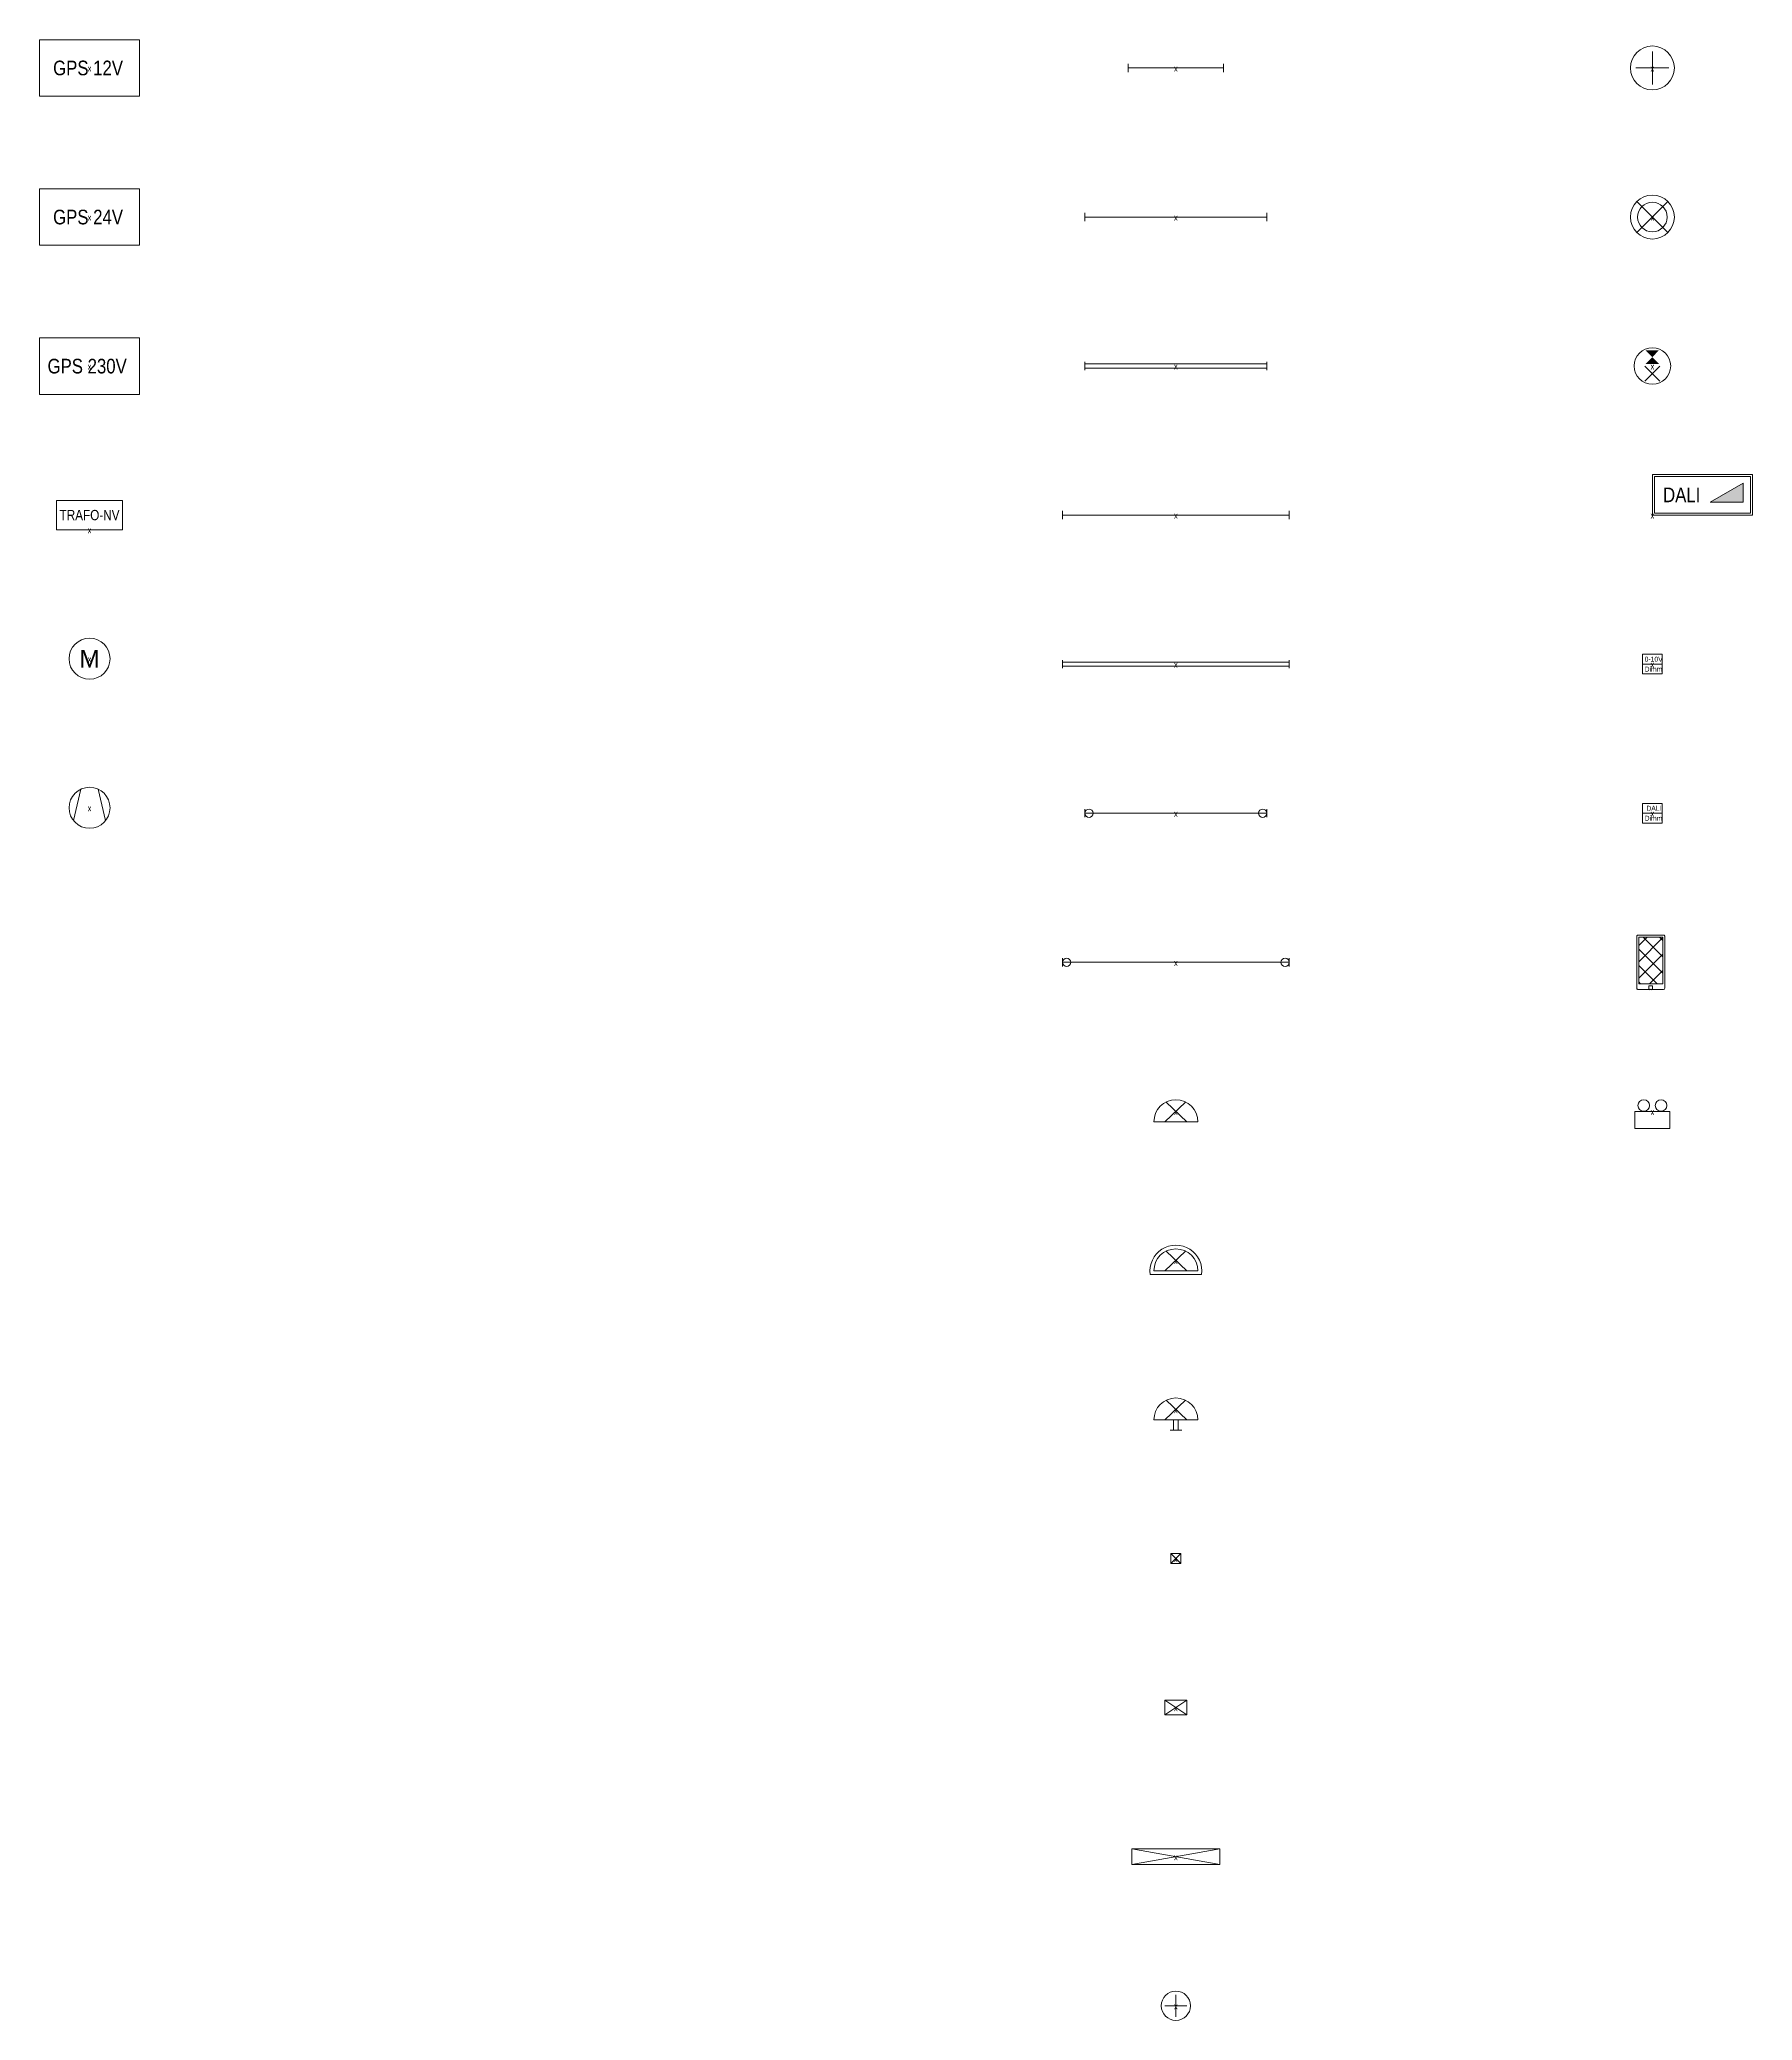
# Model space of a CAD drawing. Header units: metres. Extents: x -162 to 83385, y -62392 to -1971.
# Drawn here: x 21641 to 33340, y -15520 to -1994 of the extents above; entities that cross this region are included whole.
import ezdxf
from ezdxf.enums import TextEntityAlignment as Align

# ---------------------------------------------------------------- set-up
doc = ezdxf.new("R2010")
doc.units = ezdxf.units.M
doc.header["$LTSCALE"] = 0.5
for name, color, linetype, lineweight in [('ELIN_Attribut_01_Produkt_ID', 7, 'Continuous', 0), ('ELIN_Attribut_02_Stromkreis', 7, 'Continuous', 0), ('ELIN_Attribut_03_Verteilerbereich', 7, 'Continuous', 0), ('ELIN_Attribut_04_Montagehoehe', 7, 'Continuous', 0), ('ELIN_Attribut_05_Montageart', 7, 'Continuous', 0), ('ELIN_Attribut_06_Tuernummer', 7, 'Continuous', 0), ('ELIN_Attribut_07_Bemerkung', 7, 'Continuous', 0), ('ELIN_Attribut_08_Adresse', 7, 'Continuous', 0), ('ELIN_Attribut_10_AKZ1', 7, 'Continuous', 0), ('ELIN_Attribut_11_AKZ2', 7, 'Continuous', 0), ('ELIN_Attribut_12_Sonstiges1', 7, 'Continuous', 0), ('ELIN_Attribut_13_Sonstiges2', 7, 'Continuous', 0), ('ELIN_Attribut_14_Bauteil', 7, 'Continuous', 0), ('ELIN_Attribut_15_Ebene', 7, 'Continuous', 0), ('ELIN_Attribut_16_Raumnummer', 7, 'Continuous', 0), ('ELIN_Attribut_17_Raumname', 7, 'Continuous', 0), ('ELIN_Attribut_18_Montageabschnitt', 7, 'Continuous', 0), ('ELIN_Attribut_Basispunkt', 2, 'Continuous', 0), ('ELIN_Attribute_GEMOS', 11, 'Continuous', 0), ('ELIN_STS_BO_Leuchte stehend', 7, 'Continuous', 0), ('ELIN_STS_DE_Lichtleiste', 7, 'Continuous', 0), ('ELIN_STS_DE_Pendelleuchten', 7, 'Continuous', 0), ('ELIN_STS_DE_Pflanzenleuchte', 7, 'Continuous', 0), ('ELIN_STS_WA_Auslass', 7, 'Continuous', 0), ('ELIN_STS_WA_Baustein Dimm', 7, 'Continuous', 0), ('ELIN_STS_WA_Dali Lichtsteuerung', 7, 'Continuous', 0), ('ELIN_STS_WA_Leuchte mit Notlichteinsatz', 7, 'Continuous', 0), ('ELIN_STS_WA_Spiegelleuchte', 7, 'Continuous', 0), ('ELIN_STS_WA_Wandleuchte', 7, 'Continuous', 0)]:
    doc.layers.add(name, color=color, linetype=linetype, lineweight=lineweight)
doc.layers.get('0').off()
doc.styles.add('ARIAL', font='arial.ttf')
doc.styles.add('ARIAL_N', font='ARIALN.TTF')
doc.styles.add('ARIAL_S', font='ARIALN.TTF')
doc.styles.add('ELIN_Attribute', font='isocp.shx', dxfattribs={"width": 0.8})

# ---------------------------------------------------------------- blocks, each defined once
blk = doc.blocks.new('ELIN_STS_AUSL_STEUERGERAET_12')
at = {"color": 0}
for p, q in [((-341, 193), (341, 193)), ((-341, -193), (-341, 193)), ((341, 193), (341, -193)), ((341, -193), (-341, -193))]:
    blk.add_line(p, q, dxfattribs=at)
at = {"color": 0, "style": 'ARIAL_N'}
blk.add_text('GPS 12V', height=100, dxfattribs=at).set_placement((-249, -50))
at = {"layer": 'ELIN_Attribut_01_Produkt_ID', "style": 'ELIN_Attribute', "width": 0.8, "flags": 8}
blk.add_attdef('01_PRODUKT_ID', (435, -15, 0), '', height=150, dxfattribs=at)
at = {"layer": 'ELIN_Attribut_02_Stromkreis', "style": 'ELIN_Attribute', "width": 0.8, "flags": 8}
blk.add_attdef('02_STROMKREIS', (435, 185, 0), '', height=150, dxfattribs=at)
at = {"layer": 'ELIN_Attribut_03_Verteilerbereich', "style": 'ELIN_Attribute', "width": 0.8, "flags": 8}
blk.add_attdef('03_VERTEILERBEREICH', (-248, -404, 0), '', height=125, dxfattribs=at)
at = {"layer": 'ELIN_Attribut_04_Montagehoehe', "style": 'ELIN_Attribute', "width": 0.8, "flags": 8}
blk.add_attdef('04_MONTAGEHOEHE', text='', height=125, dxfattribs=at).set_placement((-431, -15, 0), align=Align.RIGHT)
at = {"layer": 'ELIN_Attribut_05_Montageart', "style": 'ELIN_Attribute', "width": 0.8, "flags": 8}
blk.add_attdef('05_MONTAGEART', (435, -204, 0), '', height=125, dxfattribs=at)
at = {"layer": 'ELIN_Attribut_06_Tuernummer', "style": 'ELIN_Attribute', "width": 0.8, "flags": 8}
blk.add_attdef('06_TUERNUMMER', text='', height=125, dxfattribs=at).set_placement((-431, -215, 0), align=Align.RIGHT)
at = {"layer": 'ELIN_Attribut_07_Bemerkung', "style": 'ELIN_Attribute', "width": 0.8, "flags": 8}
blk.add_attdef('07_BEMERKUNG', (-248, -604, 0), '', height=125, dxfattribs=at)
at = {"layer": 'ELIN_Attribut_08_Adresse', "style": 'ELIN_Attribute', "width": 0.8, "flags": 8}
blk.add_attdef('08_ADRESSE', (-248, -804, 0), '', height=125, dxfattribs=at)
at = {"layer": 'ELIN_Attribut_10_AKZ1', "style": 'ELIN_Attribute', "width": 0.8, "flags": 8}
blk.add_attdef('10_AKZ1', (-248, -1204, 0), '', height=125, dxfattribs=at)
at = {"layer": 'ELIN_Attribut_11_AKZ2', "style": 'ELIN_Attribute', "width": 0.8, "flags": 8}
blk.add_attdef('11_AKZ2', (-248, -1404, 0), '', height=125, dxfattribs=at)
at = {"layer": 'ELIN_Attribut_12_Sonstiges1', "style": 'ELIN_Attribute', "width": 0.8, "flags": 8}
blk.add_attdef('12_SONSTIGES1', (-248, -1604, 0), '', height=125, dxfattribs=at)
at = {"layer": 'ELIN_Attribut_13_Sonstiges2', "style": 'ELIN_Attribute', "width": 0.8, "flags": 8}
blk.add_attdef('13_SONSTIGES2', (-248, -1804, 0), '', height=125, dxfattribs=at)
at = {"layer": 'ELIN_Attribut_14_Bauteil', "style": 'ELIN_Attribute', "width": 0.8, "flags": 8}
blk.add_attdef('14_BAUTEIL', (-248, -2004, 0), '', height=125, dxfattribs=at)
at = {"layer": 'ELIN_Attribut_15_Ebene', "style": 'ELIN_Attribute', "width": 0.8, "flags": 8}
blk.add_attdef('15_EBENE', (-248, -2204, 0), '', height=125, dxfattribs=at)
at = {"layer": 'ELIN_Attribut_16_Raumnummer', "style": 'ELIN_Attribute', "width": 0.8, "flags": 8}
blk.add_attdef('16_RAUMNUMMER', (-248, -2404, 0), '', height=125, dxfattribs=at)
at = {"layer": 'ELIN_Attribut_17_Raumname', "style": 'ELIN_Attribute', "width": 0.8, "flags": 8}
blk.add_attdef('17_RAUMNAME', (-248, -2604, 0), '', height=125, dxfattribs=at)
at = {"layer": 'ELIN_Attribut_18_Montageabschnitt', "style": 'ELIN_Attribute', "width": 0.8, "flags": 8}
blk.add_attdef('18_MONTAGEABSCHNITT', (-248, -2804, 0), '', height=125, dxfattribs=at)
at = {"layer": 'ELIN_Attribut_Basispunkt', "style": 'ELIN_Attribute', "width": 0.8, "flags": 8}
blk.add_attdef('Basispunkt', text='', height=50, dxfattribs=at).set_placement((0, 0), align=Align.MIDDLE)
at = {"layer": 'ELIN_Attribute_GEMOS', "style": 'ELIN_Attribute', "width": 0.6}
for tag, p in [('G01_PRO02ID', (1620, 184)), ('G02_BEZEICHNUNG', (1620, -15, 0)), ('G03_DESCRIPTION', (1620, -204, 0)), ('G04_GEMOS-SYMBOL', (1624, -404, 0)), ('G05_GEMOS-TYP', (1624, -604, 0)), ('G06_ORTSKENNUNG', (1620, -804, 0)), ('G08_FREI1', (1620, -1004, 0)), ('G08_FREI2', (1620, -1204, 0))]:
    blk.add_attdef(tag, p, '', height=125, dxfattribs=at)
blk = doc.blocks.new('ELIN_STS_AUSL_GRUPP_STEUGE_24')
at = {"color": 0}
for p, q in [((-341, 193), (341, 193)), ((-341, -193), (-341, 193)), ((341, 193), (341, -193)), ((341, -193), (-341, -193))]:
    blk.add_line(p, q, dxfattribs=at)
at = {"color": 0, "style": 'ARIAL_N'}
blk.add_text('GPS 24V', height=100, dxfattribs=at).set_placement((-249, -50))
at = {"layer": 'ELIN_Attribut_01_Produkt_ID', "style": 'ELIN_Attribute', "width": 0.8, "flags": 8}
blk.add_attdef('01_PRODUKT_ID', (463, -15, 0), '', height=150, dxfattribs=at)
at = {"layer": 'ELIN_Attribut_02_Stromkreis', "style": 'ELIN_Attribute', "width": 0.8, "flags": 8}
blk.add_attdef('02_STROMKREIS', (463, 185, 0), '', height=150, dxfattribs=at)
at = {"layer": 'ELIN_Attribut_03_Verteilerbereich', "style": 'ELIN_Attribute', "width": 0.8, "flags": 8}
blk.add_attdef('03_VERTEILERBEREICH', (-248, -404, 0), '', height=125, dxfattribs=at)
at = {"layer": 'ELIN_Attribut_04_Montagehoehe', "style": 'ELIN_Attribute', "width": 0.8, "flags": 8}
blk.add_attdef('04_MONTAGEHOEHE', text='', height=125, dxfattribs=at).set_placement((-444, -15, 0), align=Align.RIGHT)
at = {"layer": 'ELIN_Attribut_05_Montageart', "style": 'ELIN_Attribute', "width": 0.8, "flags": 8}
blk.add_attdef('05_MONTAGEART', (463, -204, 0), '', height=125, dxfattribs=at)
at = {"layer": 'ELIN_Attribut_06_Tuernummer', "style": 'ELIN_Attribute', "width": 0.8, "flags": 8}
blk.add_attdef('06_TUERNUMMER', text='', height=125, dxfattribs=at).set_placement((-444, -215, 0), align=Align.RIGHT)
at = {"layer": 'ELIN_Attribut_07_Bemerkung', "style": 'ELIN_Attribute', "width": 0.8, "flags": 8}
blk.add_attdef('07_BEMERKUNG', (-248, -604, 0), '', height=125, dxfattribs=at)
at = {"layer": 'ELIN_Attribut_08_Adresse', "style": 'ELIN_Attribute', "width": 0.8, "flags": 8}
blk.add_attdef('08_ADRESSE', (-248, -804, 0), '', height=125, dxfattribs=at)
at = {"layer": 'ELIN_Attribut_10_AKZ1', "style": 'ELIN_Attribute', "width": 0.8, "flags": 8}
blk.add_attdef('10_AKZ1', (-248, -1204, 0), '', height=125, dxfattribs=at)
at = {"layer": 'ELIN_Attribut_11_AKZ2', "style": 'ELIN_Attribute', "width": 0.8, "flags": 8}
blk.add_attdef('11_AKZ2', (-248, -1404, 0), '', height=125, dxfattribs=at)
at = {"layer": 'ELIN_Attribut_12_Sonstiges1', "style": 'ELIN_Attribute', "width": 0.8, "flags": 8}
blk.add_attdef('12_SONSTIGES1', (-248, -1604, 0), '', height=125, dxfattribs=at)
at = {"layer": 'ELIN_Attribut_13_Sonstiges2', "style": 'ELIN_Attribute', "width": 0.8, "flags": 8}
blk.add_attdef('13_SONSTIGES2', (-248, -1804, 0), '', height=125, dxfattribs=at)
at = {"layer": 'ELIN_Attribut_14_Bauteil', "style": 'ELIN_Attribute', "width": 0.8, "flags": 8}
blk.add_attdef('14_BAUTEIL', (-248, -2004, 0), '', height=125, dxfattribs=at)
at = {"layer": 'ELIN_Attribut_15_Ebene', "style": 'ELIN_Attribute', "width": 0.8, "flags": 8}
blk.add_attdef('15_EBENE', (-248, -2204, 0), '', height=125, dxfattribs=at)
at = {"layer": 'ELIN_Attribut_16_Raumnummer', "style": 'ELIN_Attribute', "width": 0.8, "flags": 8}
blk.add_attdef('16_RAUMNUMMER', (-248, -2404, 0), '', height=125, dxfattribs=at)
at = {"layer": 'ELIN_Attribut_17_Raumname', "style": 'ELIN_Attribute', "width": 0.8, "flags": 8}
blk.add_attdef('17_RAUMNAME', (-248, -2604, 0), '', height=125, dxfattribs=at)
at = {"layer": 'ELIN_Attribut_18_Montageabschnitt', "style": 'ELIN_Attribute', "width": 0.8, "flags": 8}
blk.add_attdef('18_MONTAGEABSCHNITT', (-248, -2804, 0), '', height=125, dxfattribs=at)
at = {"layer": 'ELIN_Attribut_Basispunkt', "style": 'ELIN_Attribute', "width": 0.8, "flags": 8}
blk.add_attdef('Basispunkt', text='', height=50, dxfattribs=at).set_placement((0, 0), align=Align.MIDDLE)
at = {"layer": 'ELIN_Attribute_GEMOS', "style": 'ELIN_Attribute', "width": 0.6}
for tag, p in [('G01_PRO02ID', (1620, 184)), ('G02_BEZEICHNUNG', (1620, -15, 0)), ('G03_DESCRIPTION', (1620, -204, 0)), ('G04_GEMOS-SYMBOL', (1624, -404, 0)), ('G05_GEMOS-TYP', (1624, -604, 0)), ('G06_ORTSKENNUNG', (1620, -804, 0)), ('G08_FREI1', (1620, -1004, 0)), ('G08_FREI2', (1620, -1204, 0))]:
    blk.add_attdef(tag, p, '', height=125, dxfattribs=at)
blk = doc.blocks.new('ELIN_AUSL_GRUPP_STEUGE_230')
at = {"color": 0}
for p, q in [((-341, 193), (341, 193)), ((-341, -193), (-341, 193)), ((341, 193), (341, -193)), ((341, -193), (-341, -193))]:
    blk.add_line(p, q, dxfattribs=at)
at = {"color": 0, "style": 'ARIAL_N'}
blk.add_text('GPS 230V', height=100, dxfattribs=at).set_placement((-287, -50))
at = {"layer": 'ELIN_Attribut_01_Produkt_ID', "style": 'ELIN_Attribute', "width": 0.8, "flags": 8}
blk.add_attdef('01_PRODUKT_ID', (417, -15, 0), '', height=150, dxfattribs=at)
at = {"layer": 'ELIN_Attribut_02_Stromkreis', "style": 'ELIN_Attribute', "width": 0.8, "flags": 8}
blk.add_attdef('02_STROMKREIS', (417, 185, 0), '', height=150, dxfattribs=at)
at = {"layer": 'ELIN_Attribut_03_Verteilerbereich', "style": 'ELIN_Attribute', "width": 0.8, "flags": 8}
blk.add_attdef('03_VERTEILERBEREICH', (-248, -404, 0), '', height=125, dxfattribs=at)
at = {"layer": 'ELIN_Attribut_04_Montagehoehe', "style": 'ELIN_Attribute', "width": 0.8, "flags": 8}
blk.add_attdef('04_MONTAGEHOEHE', text='', height=125, dxfattribs=at).set_placement((-449, -15, 0), align=Align.RIGHT)
at = {"layer": 'ELIN_Attribut_05_Montageart', "style": 'ELIN_Attribute', "width": 0.8, "flags": 8}
blk.add_attdef('05_MONTAGEART', (417, -204, 0), '', height=125, dxfattribs=at)
at = {"layer": 'ELIN_Attribut_06_Tuernummer', "style": 'ELIN_Attribute', "width": 0.8, "flags": 8}
blk.add_attdef('06_TUERNUMMER', text='', height=125, dxfattribs=at).set_placement((-449, -215, 0), align=Align.RIGHT)
at = {"layer": 'ELIN_Attribut_07_Bemerkung', "style": 'ELIN_Attribute', "width": 0.8, "flags": 8}
blk.add_attdef('07_BEMERKUNG', (-248, -604, 0), '', height=125, dxfattribs=at)
at = {"layer": 'ELIN_Attribut_08_Adresse', "style": 'ELIN_Attribute', "width": 0.8, "flags": 8}
blk.add_attdef('08_ADRESSE', (-248, -804, 0), '', height=125, dxfattribs=at)
at = {"layer": 'ELIN_Attribut_10_AKZ1', "style": 'ELIN_Attribute', "width": 0.8, "flags": 8}
blk.add_attdef('10_AKZ1', (-248, -1204, 0), '', height=125, dxfattribs=at)
at = {"layer": 'ELIN_Attribut_11_AKZ2', "style": 'ELIN_Attribute', "width": 0.8, "flags": 8}
blk.add_attdef('11_AKZ2', (-248, -1404, 0), '', height=125, dxfattribs=at)
at = {"layer": 'ELIN_Attribut_12_Sonstiges1', "style": 'ELIN_Attribute', "width": 0.8, "flags": 8}
blk.add_attdef('12_SONSTIGES1', (-248, -1604, 0), '', height=125, dxfattribs=at)
at = {"layer": 'ELIN_Attribut_13_Sonstiges2', "style": 'ELIN_Attribute', "width": 0.8, "flags": 8}
blk.add_attdef('13_SONSTIGES2', (-248, -1804, 0), '', height=125, dxfattribs=at)
at = {"layer": 'ELIN_Attribut_14_Bauteil', "style": 'ELIN_Attribute', "width": 0.8, "flags": 8}
blk.add_attdef('14_BAUTEIL', (-248, -2004, 0), '', height=125, dxfattribs=at)
at = {"layer": 'ELIN_Attribut_15_Ebene', "style": 'ELIN_Attribute', "width": 0.8, "flags": 8}
blk.add_attdef('15_EBENE', (-248, -2204, 0), '', height=125, dxfattribs=at)
at = {"layer": 'ELIN_Attribut_16_Raumnummer', "style": 'ELIN_Attribute', "width": 0.8, "flags": 8}
blk.add_attdef('16_RAUMNUMMER', (-248, -2404, 0), '', height=125, dxfattribs=at)
at = {"layer": 'ELIN_Attribut_17_Raumname', "style": 'ELIN_Attribute', "width": 0.8, "flags": 8}
blk.add_attdef('17_RAUMNAME', (-248, -2604, 0), '', height=125, dxfattribs=at)
at = {"layer": 'ELIN_Attribut_18_Montageabschnitt', "style": 'ELIN_Attribute', "width": 0.8, "flags": 8}
blk.add_attdef('18_MONTAGEABSCHNITT', (-248, -2804, 0), '', height=125, dxfattribs=at)
at = {"layer": 'ELIN_Attribut_Basispunkt', "style": 'ELIN_Attribute', "width": 0.8, "flags": 8}
blk.add_attdef('Basispunkt', text='', height=50, dxfattribs=at).set_placement((0, 0), align=Align.MIDDLE)
at = {"layer": 'ELIN_Attribute_GEMOS', "style": 'ELIN_Attribute', "width": 0.6}
for tag, p in [('G01_PRO02ID', (1620, 184)), ('G02_BEZEICHNUNG', (1620, -15, 0)), ('G03_DESCRIPTION', (1620, -204, 0)), ('G04_GEMOS-SYMBOL', (1624, -404, 0)), ('G05_GEMOS-TYP', (1624, -604, 0)), ('G06_ORTSKENNUNG', (1620, -804, 0)), ('G08_FREI1', (1620, -1004, 0)), ('G08_FREI2', (1620, -1204, 0))]:
    blk.add_attdef(tag, p, '', height=125, dxfattribs=at)
blk = doc.blocks.new('ELIN_SG_LUEFTER')
at = {"color": 0}
for p, q in [((-59, 127), (-110, -86)), ((110, -86), (59, 127))]:
    blk.add_line(p, q, dxfattribs=at)
blk.add_circle((0, 0), 140, dxfattribs=at)
at = {"layer": 'ELIN_Attribut_01_Produkt_ID', "style": 'ELIN_Attribute', "width": 0.8, "flags": 8}
blk.add_attdef('01_PRODUKT_ID', (224, -15, 0), '', height=150, dxfattribs=at)
at = {"layer": 'ELIN_Attribut_02_Stromkreis', "style": 'ELIN_Attribute', "width": 0.8, "flags": 8}
blk.add_attdef('02_STROMKREIS', (224, 185, 0), '', height=150, dxfattribs=at)
at = {"layer": 'ELIN_Attribut_03_Verteilerbereich', "style": 'ELIN_Attribute', "width": 0.8, "flags": 8}
blk.add_attdef('03_VERTEILERBEREICH', (-248, -404, 0), '', height=125, dxfattribs=at)
at = {"layer": 'ELIN_Attribut_04_Montagehoehe', "style": 'ELIN_Attribute', "width": 0.8, "flags": 8}
blk.add_attdef('04_MONTAGEHOEHE', text='', height=125, dxfattribs=at).set_placement((-205, -15, 0), align=Align.RIGHT)
at = {"layer": 'ELIN_Attribut_05_Montageart', "style": 'ELIN_Attribute', "width": 0.8, "flags": 8}
blk.add_attdef('05_MONTAGEART', (224, -204, 0), '', height=125, dxfattribs=at)
at = {"layer": 'ELIN_Attribut_06_Tuernummer', "style": 'ELIN_Attribute', "width": 0.8, "flags": 8}
blk.add_attdef('06_TUERNUMMER', text='', height=125, dxfattribs=at).set_placement((-205, -215, 0), align=Align.RIGHT)
at = {"layer": 'ELIN_Attribut_07_Bemerkung', "style": 'ELIN_Attribute', "width": 0.8, "flags": 8}
blk.add_attdef('07_BEMERKUNG', (-248, -604, 0), '', height=125, dxfattribs=at)
at = {"layer": 'ELIN_Attribut_08_Adresse', "style": 'ELIN_Attribute', "width": 0.8, "flags": 8}
blk.add_attdef('08_ADRESSE', (-248, -804, 0), '', height=125, dxfattribs=at)
at = {"layer": 'ELIN_Attribut_10_AKZ1', "style": 'ELIN_Attribute', "width": 0.8, "flags": 8}
blk.add_attdef('10_AKZ1', (-248, -1204, 0), '', height=125, dxfattribs=at)
at = {"layer": 'ELIN_Attribut_11_AKZ2', "style": 'ELIN_Attribute', "width": 0.8, "flags": 8}
blk.add_attdef('11_AKZ2', (-248, -1404, 0), '', height=125, dxfattribs=at)
at = {"layer": 'ELIN_Attribut_12_Sonstiges1', "style": 'ELIN_Attribute', "width": 0.8, "flags": 8}
blk.add_attdef('12_SONSTIGES1', (-248, -1604, 0), '', height=125, dxfattribs=at)
at = {"layer": 'ELIN_Attribut_13_Sonstiges2', "style": 'ELIN_Attribute', "width": 0.8, "flags": 8}
blk.add_attdef('13_SONSTIGES2', (-248, -1804, 0), '', height=125, dxfattribs=at)
at = {"layer": 'ELIN_Attribut_14_Bauteil', "style": 'ELIN_Attribute', "width": 0.8, "flags": 8}
blk.add_attdef('14_BAUTEIL', (-248, -2004, 0), '', height=125, dxfattribs=at)
at = {"layer": 'ELIN_Attribut_15_Ebene', "style": 'ELIN_Attribute', "width": 0.8, "flags": 8}
blk.add_attdef('15_EBENE', (-248, -2204, 0), '', height=125, dxfattribs=at)
at = {"layer": 'ELIN_Attribut_16_Raumnummer', "style": 'ELIN_Attribute', "width": 0.8, "flags": 8}
blk.add_attdef('16_RAUMNUMMER', (-248, -2404, 0), '', height=125, dxfattribs=at)
at = {"layer": 'ELIN_Attribut_17_Raumname', "style": 'ELIN_Attribute', "width": 0.8, "flags": 8}
blk.add_attdef('17_RAUMNAME', (-248, -2604, 0), '', height=125, dxfattribs=at)
at = {"layer": 'ELIN_Attribut_18_Montageabschnitt', "style": 'ELIN_Attribute', "width": 0.8, "flags": 8}
blk.add_attdef('18_MONTAGEABSCHNITT', (-248, -2804, 0), '', height=125, dxfattribs=at)
at = {"layer": 'ELIN_Attribut_Basispunkt', "style": 'ELIN_Attribute', "width": 0.8, "flags": 8}
blk.add_attdef('Basispunkt', text='', height=50, dxfattribs=at).set_placement((0, 0), align=Align.MIDDLE)
at = {"layer": 'ELIN_Attribute_GEMOS', "style": 'ELIN_Attribute', "width": 0.6}
for tag, p in [('G01_PRO02ID', (1620, 184)), ('G02_BEZEICHNUNG', (1620, -15, 0)), ('G03_DESCRIPTION', (1620, -204, 0)), ('G04_GEMOS-SYMBOL', (1624, -404, 0)), ('G05_GEMOS-TYP', (1624, -604, 0)), ('G06_ORTSKENNUNG', (1620, -804, 0)), ('G08_FREI1', (1620, -1004, 0)), ('G08_FREI2', (1620, -1204, 0))]:
    blk.add_attdef(tag, p, '', height=125, dxfattribs=at)
blk = doc.blocks.new('ELIN_LE_NV_TRAFO')
at = {"color": 0}
for p, q in [((-225, 200), (-225, 0)), ((225, 200), (-225, 200)), ((225, 0), (225, 200)), ((-225, 0), (225, 0))]:
    blk.add_line(p, q, dxfattribs=at)
at = {"color": 0, "style": 'ARIAL_S'}
blk.add_text('TRAFO-NV', height=70, dxfattribs=at).set_placement((0, 100), align=Align.MIDDLE_CENTER)
at = {"layer": 'ELIN_Attribut_01_Produkt_ID', "style": 'ELIN_Attribute', "width": 0.8, "flags": 8}
blk.add_attdef('01_PRODUKT_ID', (330, -15, 0), '', height=150, dxfattribs=at)
at = {"layer": 'ELIN_Attribut_02_Stromkreis', "style": 'ELIN_Attribute', "width": 0.8, "flags": 8}
blk.add_attdef('02_STROMKREIS', (330, 185, 0), '', height=150, dxfattribs=at)
at = {"layer": 'ELIN_Attribut_03_Verteilerbereich', "style": 'ELIN_Attribute', "width": 0.8, "flags": 8}
blk.add_attdef('03_VERTEILERBEREICH', (-248, -404, 0), '', height=125, dxfattribs=at)
at = {"layer": 'ELIN_Attribut_04_Montagehoehe', "style": 'ELIN_Attribute', "width": 0.8, "flags": 8}
blk.add_attdef('04_MONTAGEHOEHE', text='', height=125, dxfattribs=at).set_placement((-315, -15, 0), align=Align.RIGHT)
at = {"layer": 'ELIN_Attribut_05_Montageart', "style": 'ELIN_Attribute', "width": 0.8, "flags": 8}
blk.add_attdef('05_MONTAGEART', (330, -204, 0), '', height=125, dxfattribs=at)
at = {"layer": 'ELIN_Attribut_06_Tuernummer', "style": 'ELIN_Attribute', "width": 0.8, "flags": 8}
blk.add_attdef('06_TUERNUMMER', text='', height=125, dxfattribs=at).set_placement((-315, -215, 0), align=Align.RIGHT)
at = {"layer": 'ELIN_Attribut_07_Bemerkung', "style": 'ELIN_Attribute', "width": 0.8, "flags": 8}
blk.add_attdef('07_BEMERKUNG', (-248, -604, 0), '', height=125, dxfattribs=at)
at = {"layer": 'ELIN_Attribut_08_Adresse', "style": 'ELIN_Attribute', "width": 0.8, "flags": 8}
blk.add_attdef('08_ADRESSE', (-248, -804, 0), '', height=125, dxfattribs=at)
at = {"layer": 'ELIN_Attribut_10_AKZ1', "style": 'ELIN_Attribute', "width": 0.8, "flags": 8}
blk.add_attdef('10_AKZ1', (-248, -1204, 0), '', height=125, dxfattribs=at)
at = {"layer": 'ELIN_Attribut_11_AKZ2', "style": 'ELIN_Attribute', "width": 0.8, "flags": 8}
blk.add_attdef('11_AKZ2', (-248, -1404, 0), '', height=125, dxfattribs=at)
at = {"layer": 'ELIN_Attribut_12_Sonstiges1', "style": 'ELIN_Attribute', "width": 0.8, "flags": 8}
blk.add_attdef('12_SONSTIGES1', (-248, -1604, 0), '', height=125, dxfattribs=at)
at = {"layer": 'ELIN_Attribut_13_Sonstiges2', "style": 'ELIN_Attribute', "width": 0.8, "flags": 8}
blk.add_attdef('13_SONSTIGES2', (-248, -1804, 0), '', height=125, dxfattribs=at)
at = {"layer": 'ELIN_Attribut_14_Bauteil', "style": 'ELIN_Attribute', "width": 0.8, "flags": 8}
blk.add_attdef('14_BAUTEIL', (-248, -2004, 0), '', height=125, dxfattribs=at)
at = {"layer": 'ELIN_Attribut_15_Ebene', "style": 'ELIN_Attribute', "width": 0.8, "flags": 8}
blk.add_attdef('15_EBENE', (-248, -2204, 0), '', height=125, dxfattribs=at)
at = {"layer": 'ELIN_Attribut_16_Raumnummer', "style": 'ELIN_Attribute', "width": 0.8, "flags": 8}
blk.add_attdef('16_RAUMNUMMER', (-248, -2404, 0), '', height=125, dxfattribs=at)
at = {"layer": 'ELIN_Attribut_17_Raumname', "style": 'ELIN_Attribute', "width": 0.8, "flags": 8}
blk.add_attdef('17_RAUMNAME', (-248, -2604, 0), '', height=125, dxfattribs=at)
at = {"layer": 'ELIN_Attribut_18_Montageabschnitt', "style": 'ELIN_Attribute', "width": 0.8, "flags": 8}
blk.add_attdef('18_MONTAGEABSCHNITT', (-248, -2804, 0), '', height=125, dxfattribs=at)
at = {"layer": 'ELIN_Attribut_Basispunkt', "style": 'ELIN_Attribute', "width": 0.8, "flags": 8}
blk.add_attdef('Basispunkt', text='', height=50, dxfattribs=at).set_placement((0, 0), align=Align.MIDDLE)
at = {"layer": 'ELIN_Attribute_GEMOS', "style": 'ELIN_Attribute', "width": 0.6}
for tag, p in [('G01_PRO02ID', (1620, 184)), ('G02_BEZEICHNUNG', (1620, -15, 0)), ('G03_DESCRIPTION', (1620, -204, 0)), ('G04_GEMOS-SYMBOL', (1624, -404, 0)), ('G05_GEMOS-TYP', (1624, -604, 0)), ('G06_ORTSKENNUNG', (1620, -804, 0)), ('G08_FREI1', (1620, -1004, 0)), ('G08_FREI2', (1620, -1204, 0))]:
    blk.add_attdef(tag, p, '', height=125, dxfattribs=at)
blk = doc.blocks.new('ELIN_SG_MOTOR')
at = {"color": 0}
blk.add_circle((0, 0), 140, dxfattribs=at)
at = {"color": 0, "style": 'ARIAL'}
blk.add_text('M', height=120, dxfattribs=at).set_placement((0, 0), align=Align.MIDDLE_CENTER)
at = {"layer": 'ELIN_Attribut_01_Produkt_ID', "style": 'ELIN_Attribute', "width": 0.8, "flags": 8}
blk.add_attdef('01_PRODUKT_ID', (224, -15, 0), '', height=150, dxfattribs=at)
at = {"layer": 'ELIN_Attribut_02_Stromkreis', "style": 'ELIN_Attribute', "width": 0.8, "flags": 8}
blk.add_attdef('02_STROMKREIS', (224, 185, 0), '', height=150, dxfattribs=at)
at = {"layer": 'ELIN_Attribut_03_Verteilerbereich', "style": 'ELIN_Attribute', "width": 0.8, "flags": 8}
blk.add_attdef('03_VERTEILERBEREICH', (-248, -404, 0), '', height=125, dxfattribs=at)
at = {"layer": 'ELIN_Attribut_04_Montagehoehe', "style": 'ELIN_Attribute', "width": 0.8, "flags": 8}
blk.add_attdef('04_MONTAGEHOEHE', text='', height=125, dxfattribs=at).set_placement((-205, -15, 0), align=Align.RIGHT)
at = {"layer": 'ELIN_Attribut_05_Montageart', "style": 'ELIN_Attribute', "width": 0.8, "flags": 8}
blk.add_attdef('05_MONTAGEART', (224, -204, 0), '', height=125, dxfattribs=at)
at = {"layer": 'ELIN_Attribut_06_Tuernummer', "style": 'ELIN_Attribute', "width": 0.8, "flags": 8}
blk.add_attdef('06_TUERNUMMER', text='', height=125, dxfattribs=at).set_placement((-205, -215, 0), align=Align.RIGHT)
at = {"layer": 'ELIN_Attribut_07_Bemerkung', "style": 'ELIN_Attribute', "width": 0.8, "flags": 8}
blk.add_attdef('07_BEMERKUNG', (-248, -604, 0), '', height=125, dxfattribs=at)
at = {"layer": 'ELIN_Attribut_08_Adresse', "style": 'ELIN_Attribute', "width": 0.8, "flags": 8}
blk.add_attdef('08_ADRESSE', (-248, -804, 0), '', height=125, dxfattribs=at)
at = {"layer": 'ELIN_Attribut_10_AKZ1', "style": 'ELIN_Attribute', "width": 0.8, "flags": 8}
blk.add_attdef('10_AKZ1', (-248, -1204, 0), '', height=125, dxfattribs=at)
at = {"layer": 'ELIN_Attribut_11_AKZ2', "style": 'ELIN_Attribute', "width": 0.8, "flags": 8}
blk.add_attdef('11_AKZ2', (-248, -1404, 0), '', height=125, dxfattribs=at)
at = {"layer": 'ELIN_Attribut_12_Sonstiges1', "style": 'ELIN_Attribute', "width": 0.8, "flags": 8}
blk.add_attdef('12_SONSTIGES1', (-248, -1604, 0), '', height=125, dxfattribs=at)
at = {"layer": 'ELIN_Attribut_13_Sonstiges2', "style": 'ELIN_Attribute', "width": 0.8, "flags": 8}
blk.add_attdef('13_SONSTIGES2', (-248, -1804, 0), '', height=125, dxfattribs=at)
at = {"layer": 'ELIN_Attribut_14_Bauteil', "style": 'ELIN_Attribute', "width": 0.8, "flags": 8}
blk.add_attdef('14_BAUTEIL', (-248, -2004, 0), '', height=125, dxfattribs=at)
at = {"layer": 'ELIN_Attribut_15_Ebene', "style": 'ELIN_Attribute', "width": 0.8, "flags": 8}
blk.add_attdef('15_EBENE', (-248, -2204, 0), '', height=125, dxfattribs=at)
at = {"layer": 'ELIN_Attribut_16_Raumnummer', "style": 'ELIN_Attribute', "width": 0.8, "flags": 8}
blk.add_attdef('16_RAUMNUMMER', (-248, -2404, 0), '', height=125, dxfattribs=at)
at = {"layer": 'ELIN_Attribut_17_Raumname', "style": 'ELIN_Attribute', "width": 0.8, "flags": 8}
blk.add_attdef('17_RAUMNAME', (-248, -2604, 0), '', height=125, dxfattribs=at)
at = {"layer": 'ELIN_Attribut_18_Montageabschnitt', "style": 'ELIN_Attribute', "width": 0.8, "flags": 8}
blk.add_attdef('18_MONTAGEABSCHNITT', (-248, -2804, 0), '', height=125, dxfattribs=at)
at = {"layer": 'ELIN_Attribut_Basispunkt', "style": 'ELIN_Attribute', "width": 0.8, "flags": 8}
blk.add_attdef('Basispunkt', text='', height=50, dxfattribs=at).set_placement((0, 0), align=Align.MIDDLE)
at = {"layer": 'ELIN_Attribute_GEMOS', "style": 'ELIN_Attribute', "width": 0.6}
for tag, p in [('G01_PRO02ID', (1620, 184)), ('G02_BEZEICHNUNG', (1620, -15, 0)), ('G03_DESCRIPTION', (1620, -204, 0)), ('G04_GEMOS-SYMBOL', (1624, -404, 0)), ('G05_GEMOS-TYP', (1624, -604, 0)), ('G06_ORTSKENNUNG', (1620, -804, 0)), ('G08_FREI1', (1620, -1004, 0)), ('G08_FREI2', (1620, -1204, 0))]:
    blk.add_attdef(tag, p, '', height=125, dxfattribs=at)
blk = doc.blocks.new('ELIN_STS_LICHTLEI_650')
at = {"color": 0}
for p, q in [((-325, -28), (-325, 28)), ((325, 0), (-325, 0)), ((325, -28), (325, 28))]:
    blk.add_line(p, q, dxfattribs=at)
at = {"layer": 'ELIN_Attribut_01_Produkt_ID', "style": 'ELIN_Attribute', "width": 0.8, "flags": 8}
blk.add_attdef('01_PRODUKT_ID', (-328, -255, 0), '', height=150, dxfattribs=at)
at = {"layer": 'ELIN_Attribut_02_Stromkreis', "style": 'ELIN_Attribute', "width": 0.8, "flags": 8}
blk.add_attdef('02_STROMKREIS', (-328, 186, 0), '', height=150, dxfattribs=at)
at = {"layer": 'ELIN_Attribut_03_Verteilerbereich', "style": 'ELIN_Attribute', "width": 0.8, "flags": 8}
blk.add_attdef('03_VERTEILERBEREICH', (-248, -604, 0), '', height=125, dxfattribs=at)
at = {"layer": 'ELIN_Attribut_04_Montagehoehe', "style": 'ELIN_Attribute', "width": 0.8, "flags": 8}
blk.add_attdef('04_MONTAGEHOEHE', text='', height=125, dxfattribs=at).set_placement((-440, -55, 0), align=Align.RIGHT)
at = {"layer": 'ELIN_Attribut_05_Montageart', "style": 'ELIN_Attribute', "width": 0.8, "flags": 8}
blk.add_attdef('05_MONTAGEART', (-66, -255, 0), '', height=125, dxfattribs=at)
at = {"layer": 'ELIN_Attribut_06_Tuernummer', "style": 'ELIN_Attribute', "width": 0.8, "flags": 8}
blk.add_attdef('06_TUERNUMMER', text='', height=125, dxfattribs=at).set_placement((-440, -255, 0), align=Align.RIGHT)
at = {"layer": 'ELIN_Attribut_07_Bemerkung', "style": 'ELIN_Attribute', "width": 0.8, "flags": 8}
blk.add_attdef('07_BEMERKUNG', (-248, -804, 0), '', height=125, dxfattribs=at)
at = {"layer": 'ELIN_Attribut_08_Adresse', "style": 'ELIN_Attribute', "width": 0.8, "flags": 8}
blk.add_attdef('08_ADRESSE', (-248, -1004, 0), '', height=125, dxfattribs=at)
at = {"layer": 'ELIN_Attribut_10_AKZ1', "style": 'ELIN_Attribute', "width": 0.8, "flags": 8}
blk.add_attdef('10_AKZ1', (-248, -1404, 0), '', height=125, dxfattribs=at)
at = {"layer": 'ELIN_Attribut_11_AKZ2', "style": 'ELIN_Attribute', "width": 0.8, "flags": 8}
blk.add_attdef('11_AKZ2', (-248, -1604, 0), '', height=125, dxfattribs=at)
at = {"layer": 'ELIN_Attribut_12_Sonstiges1', "style": 'ELIN_Attribute', "width": 0.8, "flags": 8}
blk.add_attdef('12_SONSTIGES1', (-248, -1804, 0), '', height=125, dxfattribs=at)
at = {"layer": 'ELIN_Attribut_13_Sonstiges2', "style": 'ELIN_Attribute', "width": 0.8, "flags": 8}
blk.add_attdef('13_SONSTIGES2', (-248, -2004, 0), '', height=125, dxfattribs=at)
at = {"layer": 'ELIN_Attribut_14_Bauteil', "style": 'ELIN_Attribute', "width": 0.8, "flags": 8}
blk.add_attdef('14_BAUTEIL', (-248, -2204, 0), '', height=125, dxfattribs=at)
at = {"layer": 'ELIN_Attribut_15_Ebene', "style": 'ELIN_Attribute', "width": 0.8, "flags": 8}
blk.add_attdef('15_EBENE', (-248, -2404, 0), '', height=125, dxfattribs=at)
at = {"layer": 'ELIN_Attribut_16_Raumnummer', "style": 'ELIN_Attribute', "width": 0.8, "flags": 8}
blk.add_attdef('16_RAUMNUMMER', (-248, -2604, 0), '', height=125, dxfattribs=at)
at = {"layer": 'ELIN_Attribut_17_Raumname', "style": 'ELIN_Attribute', "width": 0.8, "flags": 8}
blk.add_attdef('17_RAUMNAME', (-248, -2804, 0), '', height=125, dxfattribs=at)
at = {"layer": 'ELIN_Attribut_18_Montageabschnitt', "style": 'ELIN_Attribute', "width": 0.8, "flags": 8}
blk.add_attdef('18_MONTAGEABSCHNITT', (-248, -3004, 0), '', height=125, dxfattribs=at)
at = {"layer": 'ELIN_Attribut_Basispunkt', "style": 'ELIN_Attribute', "width": 0.8, "flags": 8}
blk.add_attdef('Basispunkt', text='', height=50, dxfattribs=at).set_placement((0, 0), align=Align.MIDDLE)
at = {"layer": 'ELIN_Attribute_GEMOS', "style": 'ELIN_Attribute', "width": 0.6}
for tag, p in [('G01_PRO02ID', (1620, 184)), ('G02_BEZEICHNUNG', (1620, -15, 0)), ('G03_DESCRIPTION', (1620, -204, 0)), ('G04_GEMOS-SYMBOL', (1624, -404, 0)), ('G05_GEMOS-TYP', (1624, -604, 0)), ('G06_ORTSKENNUNG', (1620, -804, 0)), ('G08_FREI1', (1620, -1004, 0)), ('G08_FREI2', (1620, -1204, 0))]:
    blk.add_attdef(tag, p, '', height=125, dxfattribs=at)
blk = doc.blocks.new('ELIN_STS_LICHTLEI_1250')
at = {"color": 0}
for p, q in [((-622, -28), (-622, 28)), ((-622, 0), (622, 0)), ((622, -28), (622, 28))]:
    blk.add_line(p, q, dxfattribs=at)
at = {"layer": 'ELIN_Attribut_01_Produkt_ID', "style": 'ELIN_Attribute', "width": 0.8, "flags": 8}
blk.add_attdef('01_PRODUKT_ID', (-598, -255, 0), '', height=150, dxfattribs=at)
at = {"layer": 'ELIN_Attribut_02_Stromkreis', "style": 'ELIN_Attribute', "width": 0.8, "flags": 8}
blk.add_attdef('02_STROMKREIS', (-598, 315, 0), '', height=150, dxfattribs=at)
at = {"layer": 'ELIN_Attribut_03_Verteilerbereich', "style": 'ELIN_Attribute', "width": 0.8, "flags": 8}
blk.add_attdef('03_VERTEILERBEREICH', (-248, -604, 0), '', height=125, dxfattribs=at)
at = {"layer": 'ELIN_Attribut_04_Montagehoehe', "style": 'ELIN_Attribute', "width": 0.8, "flags": 8}
blk.add_attdef('04_MONTAGEHOEHE', text='', height=125, dxfattribs=at).set_placement((-764, -55, 0), align=Align.RIGHT)
at = {"layer": 'ELIN_Attribut_05_Montageart', "style": 'ELIN_Attribute', "width": 0.8, "flags": 8}
blk.add_attdef('05_MONTAGEART', (-339, -255, 0), '', height=125, dxfattribs=at)
at = {"layer": 'ELIN_Attribut_06_Tuernummer', "style": 'ELIN_Attribute', "width": 0.8, "flags": 8}
blk.add_attdef('06_TUERNUMMER', text='', height=125, dxfattribs=at).set_placement((-764, -255, 0), align=Align.RIGHT)
at = {"layer": 'ELIN_Attribut_07_Bemerkung', "style": 'ELIN_Attribute', "width": 0.8, "flags": 8}
blk.add_attdef('07_BEMERKUNG', (-248, -804, 0), '', height=125, dxfattribs=at)
at = {"layer": 'ELIN_Attribut_08_Adresse', "style": 'ELIN_Attribute', "width": 0.8, "flags": 8}
blk.add_attdef('08_ADRESSE', (-248, -1004, 0), '', height=125, dxfattribs=at)
at = {"layer": 'ELIN_Attribut_10_AKZ1', "style": 'ELIN_Attribute', "width": 0.8, "flags": 8}
blk.add_attdef('10_AKZ1', (-248, -1404, 0), '', height=125, dxfattribs=at)
at = {"layer": 'ELIN_Attribut_11_AKZ2', "style": 'ELIN_Attribute', "width": 0.8, "flags": 8}
blk.add_attdef('11_AKZ2', (-248, -1604, 0), '', height=125, dxfattribs=at)
at = {"layer": 'ELIN_Attribut_12_Sonstiges1', "style": 'ELIN_Attribute', "width": 0.8, "flags": 8}
blk.add_attdef('12_SONSTIGES1', (-248, -1804, 0), '', height=125, dxfattribs=at)
at = {"layer": 'ELIN_Attribut_13_Sonstiges2', "style": 'ELIN_Attribute', "width": 0.8, "flags": 8}
blk.add_attdef('13_SONSTIGES2', (-248, -2004, 0), '', height=125, dxfattribs=at)
at = {"layer": 'ELIN_Attribut_14_Bauteil', "style": 'ELIN_Attribute', "width": 0.8, "flags": 8}
blk.add_attdef('14_BAUTEIL', (-248, -2204, 0), '', height=125, dxfattribs=at)
at = {"layer": 'ELIN_Attribut_15_Ebene', "style": 'ELIN_Attribute', "width": 0.8, "flags": 8}
blk.add_attdef('15_EBENE', (-248, -2404, 0), '', height=125, dxfattribs=at)
at = {"layer": 'ELIN_Attribut_16_Raumnummer', "style": 'ELIN_Attribute', "width": 0.8, "flags": 8}
blk.add_attdef('16_RAUMNUMMER', (-248, -2604, 0), '', height=125, dxfattribs=at)
at = {"layer": 'ELIN_Attribut_17_Raumname', "style": 'ELIN_Attribute', "width": 0.8, "flags": 8}
blk.add_attdef('17_RAUMNAME', (-248, -2804, 0), '', height=125, dxfattribs=at)
at = {"layer": 'ELIN_Attribut_18_Montageabschnitt', "style": 'ELIN_Attribute', "width": 0.8, "flags": 8}
blk.add_attdef('18_MONTAGEABSCHNITT', (-248, -3004, 0), '', height=125, dxfattribs=at)
at = {"layer": 'ELIN_Attribut_Basispunkt', "style": 'ELIN_Attribute', "width": 0.8, "flags": 8}
blk.add_attdef('Basispunkt', text='', height=50, dxfattribs=at).set_placement((0, 0), align=Align.MIDDLE)
at = {"layer": 'ELIN_Attribute_GEMOS', "style": 'ELIN_Attribute', "width": 0.6}
for tag, p in [('G01_PRO02ID', (1620, 184)), ('G02_BEZEICHNUNG', (1620, -15, 0)), ('G03_DESCRIPTION', (1620, -204, 0)), ('G04_GEMOS-SYMBOL', (1624, -404, 0)), ('G05_GEMOS-TYP', (1624, -604, 0)), ('G06_ORTSKENNUNG', (1620, -804, 0)), ('G08_FREI1', (1620, -1004, 0)), ('G08_FREI2', (1620, -1204, 0))]:
    blk.add_attdef(tag, p, '', height=125, dxfattribs=at)
blk = doc.blocks.new('ELIN_STS_LICHTLEI_1250_2F')
at = {"color": 0}
for p, q in [((-622, -28), (-622, 28)), ((-622, 14), (622, 14)), ((622, -28), (622, 28)), ((-622, -14), (622, -14))]:
    blk.add_line(p, q, dxfattribs=at)
at = {"layer": 'ELIN_Attribut_01_Produkt_ID', "style": 'ELIN_Attribute', "width": 0.8, "flags": 8}
blk.add_attdef('01_PRODUKT_ID', (-600, -255, 0), '', height=150, dxfattribs=at)
at = {"layer": 'ELIN_Attribut_02_Stromkreis', "style": 'ELIN_Attribute', "width": 0.8, "flags": 8}
blk.add_attdef('02_STROMKREIS', (-600, 235, 0), '', height=150, dxfattribs=at)
at = {"layer": 'ELIN_Attribut_03_Verteilerbereich', "style": 'ELIN_Attribute', "width": 0.8, "flags": 8}
blk.add_attdef('03_VERTEILERBEREICH', (-248, -604, 0), '', height=125, dxfattribs=at)
at = {"layer": 'ELIN_Attribut_04_Montagehoehe', "style": 'ELIN_Attribute', "width": 0.8, "flags": 8}
blk.add_attdef('04_MONTAGEHOEHE', text='', height=125, dxfattribs=at).set_placement((-736, -55, 0), align=Align.RIGHT)
at = {"layer": 'ELIN_Attribut_05_Montageart', "style": 'ELIN_Attribute', "width": 0.8, "flags": 8}
blk.add_attdef('05_MONTAGEART', (-346, -255, 0), '', height=125, dxfattribs=at)
at = {"layer": 'ELIN_Attribut_06_Tuernummer', "style": 'ELIN_Attribute', "width": 0.8, "flags": 8}
blk.add_attdef('06_TUERNUMMER', text='', height=125, dxfattribs=at).set_placement((-736, -255, 0), align=Align.RIGHT)
at = {"layer": 'ELIN_Attribut_07_Bemerkung', "style": 'ELIN_Attribute', "width": 0.8, "flags": 8}
blk.add_attdef('07_BEMERKUNG', (-248, -804, 0), '', height=125, dxfattribs=at)
at = {"layer": 'ELIN_Attribut_08_Adresse', "style": 'ELIN_Attribute', "width": 0.8, "flags": 8}
blk.add_attdef('08_ADRESSE', (-248, -1004, 0), '', height=125, dxfattribs=at)
at = {"layer": 'ELIN_Attribut_10_AKZ1', "style": 'ELIN_Attribute', "width": 0.8, "flags": 8}
blk.add_attdef('10_AKZ1', (-248, -1404, 0), '', height=125, dxfattribs=at)
at = {"layer": 'ELIN_Attribut_11_AKZ2', "style": 'ELIN_Attribute', "width": 0.8, "flags": 8}
blk.add_attdef('11_AKZ2', (-248, -1604, 0), '', height=125, dxfattribs=at)
at = {"layer": 'ELIN_Attribut_12_Sonstiges1', "style": 'ELIN_Attribute', "width": 0.8, "flags": 8}
blk.add_attdef('12_SONSTIGES1', (-248, -1804, 0), '', height=125, dxfattribs=at)
at = {"layer": 'ELIN_Attribut_13_Sonstiges2', "style": 'ELIN_Attribute', "width": 0.8, "flags": 8}
blk.add_attdef('13_SONSTIGES2', (-248, -2004, 0), '', height=125, dxfattribs=at)
at = {"layer": 'ELIN_Attribut_14_Bauteil', "style": 'ELIN_Attribute', "width": 0.8, "flags": 8}
blk.add_attdef('14_BAUTEIL', (-248, -2204, 0), '', height=125, dxfattribs=at)
at = {"layer": 'ELIN_Attribut_15_Ebene', "style": 'ELIN_Attribute', "width": 0.8, "flags": 8}
blk.add_attdef('15_EBENE', (-248, -2404, 0), '', height=125, dxfattribs=at)
at = {"layer": 'ELIN_Attribut_16_Raumnummer', "style": 'ELIN_Attribute', "width": 0.8, "flags": 8}
blk.add_attdef('16_RAUMNUMMER', (-248, -2604, 0), '', height=125, dxfattribs=at)
at = {"layer": 'ELIN_Attribut_17_Raumname', "style": 'ELIN_Attribute', "width": 0.8, "flags": 8}
blk.add_attdef('17_RAUMNAME', (-248, -2804, 0), '', height=125, dxfattribs=at)
at = {"layer": 'ELIN_Attribut_18_Montageabschnitt', "style": 'ELIN_Attribute', "width": 0.8, "flags": 8}
blk.add_attdef('18_MONTAGEABSCHNITT', (-248, -3004, 0), '', height=125, dxfattribs=at)
at = {"layer": 'ELIN_Attribut_Basispunkt', "style": 'ELIN_Attribute', "width": 0.8, "flags": 8}
blk.add_attdef('Basispunkt', text='', height=50, dxfattribs=at).set_placement((0, 0), align=Align.MIDDLE)
at = {"layer": 'ELIN_Attribute_GEMOS', "style": 'ELIN_Attribute', "width": 0.6}
for tag, p in [('G01_PRO02ID', (1620, 184)), ('G02_BEZEICHNUNG', (1620, -15, 0)), ('G03_DESCRIPTION', (1620, -204, 0)), ('G04_GEMOS-SYMBOL', (1624, -404, 0)), ('G05_GEMOS-TYP', (1624, -604, 0)), ('G06_ORTSKENNUNG', (1620, -804, 0)), ('G08_FREI1', (1620, -1004, 0)), ('G08_FREI2', (1620, -1204, 0))]:
    blk.add_attdef(tag, p, '', height=125, dxfattribs=at)
blk = doc.blocks.new('ELIN_STS_LICHTLEI_1550')
at = {"color": 0}
for p, q in [((-775, -28), (-775, 28)), ((-775, 0), (775, 0)), ((775, -28), (775, 28))]:
    blk.add_line(p, q, dxfattribs=at)
at = {"layer": 'ELIN_Attribut_01_Produkt_ID', "style": 'ELIN_Attribute', "width": 0.8, "flags": 8}
blk.add_attdef('01_PRODUKT_ID', (-598, -255, 0), '', height=150, dxfattribs=at)
at = {"layer": 'ELIN_Attribut_02_Stromkreis', "style": 'ELIN_Attribute', "width": 0.8, "flags": 8}
blk.add_attdef('02_STROMKREIS', (-598, 120, 0), '', height=150, dxfattribs=at)
at = {"layer": 'ELIN_Attribut_03_Verteilerbereich', "style": 'ELIN_Attribute', "width": 0.8, "flags": 8}
blk.add_attdef('03_VERTEILERBEREICH', (-248, -604, 0), '', height=125, dxfattribs=at)
at = {"layer": 'ELIN_Attribut_04_Montagehoehe', "style": 'ELIN_Attribute', "width": 0.8, "flags": 8}
blk.add_attdef('04_MONTAGEHOEHE', text='', height=125, dxfattribs=at).set_placement((-907, -55, 0), align=Align.RIGHT)
at = {"layer": 'ELIN_Attribut_05_Montageart', "style": 'ELIN_Attribute', "width": 0.8, "flags": 8}
blk.add_attdef('05_MONTAGEART', (-340, -255, 0), '', height=125, dxfattribs=at)
at = {"layer": 'ELIN_Attribut_06_Tuernummer', "style": 'ELIN_Attribute', "width": 0.8, "flags": 8}
blk.add_attdef('06_TUERNUMMER', text='', height=125, dxfattribs=at).set_placement((-907, -255, 0), align=Align.RIGHT)
at = {"layer": 'ELIN_Attribut_07_Bemerkung', "style": 'ELIN_Attribute', "width": 0.8, "flags": 8}
blk.add_attdef('07_BEMERKUNG', (-248, -804, 0), '', height=125, dxfattribs=at)
at = {"layer": 'ELIN_Attribut_08_Adresse', "style": 'ELIN_Attribute', "width": 0.8, "flags": 8}
blk.add_attdef('08_ADRESSE', (-248, -1004, 0), '', height=125, dxfattribs=at)
at = {"layer": 'ELIN_Attribut_10_AKZ1', "style": 'ELIN_Attribute', "width": 0.8, "flags": 8}
blk.add_attdef('10_AKZ1', (-248, -1404, 0), '', height=125, dxfattribs=at)
at = {"layer": 'ELIN_Attribut_11_AKZ2', "style": 'ELIN_Attribute', "width": 0.8, "flags": 8}
blk.add_attdef('11_AKZ2', (-248, -1604, 0), '', height=125, dxfattribs=at)
at = {"layer": 'ELIN_Attribut_12_Sonstiges1', "style": 'ELIN_Attribute', "width": 0.8, "flags": 8}
blk.add_attdef('12_SONSTIGES1', (-248, -1804, 0), '', height=125, dxfattribs=at)
at = {"layer": 'ELIN_Attribut_13_Sonstiges2', "style": 'ELIN_Attribute', "width": 0.8, "flags": 8}
blk.add_attdef('13_SONSTIGES2', (-248, -2004, 0), '', height=125, dxfattribs=at)
at = {"layer": 'ELIN_Attribut_14_Bauteil', "style": 'ELIN_Attribute', "width": 0.8, "flags": 8}
blk.add_attdef('14_BAUTEIL', (-248, -2204, 0), '', height=125, dxfattribs=at)
at = {"layer": 'ELIN_Attribut_15_Ebene', "style": 'ELIN_Attribute', "width": 0.8, "flags": 8}
blk.add_attdef('15_EBENE', (-248, -2404, 0), '', height=125, dxfattribs=at)
at = {"layer": 'ELIN_Attribut_16_Raumnummer', "style": 'ELIN_Attribute', "width": 0.8, "flags": 8}
blk.add_attdef('16_RAUMNUMMER', (-248, -2604, 0), '', height=125, dxfattribs=at)
at = {"layer": 'ELIN_Attribut_17_Raumname', "style": 'ELIN_Attribute', "width": 0.8, "flags": 8}
blk.add_attdef('17_RAUMNAME', (-248, -2804, 0), '', height=125, dxfattribs=at)
at = {"layer": 'ELIN_Attribut_18_Montageabschnitt', "style": 'ELIN_Attribute', "width": 0.8, "flags": 8}
blk.add_attdef('18_MONTAGEABSCHNITT', (-248, -3004, 0), '', height=125, dxfattribs=at)
at = {"layer": 'ELIN_Attribut_Basispunkt', "style": 'ELIN_Attribute', "width": 0.8, "flags": 8}
blk.add_attdef('Basispunkt', text='', height=50, dxfattribs=at).set_placement((0, 0), align=Align.MIDDLE)
at = {"layer": 'ELIN_Attribute_GEMOS', "style": 'ELIN_Attribute', "width": 0.6}
for tag, p in [('G01_PRO02ID', (1620, 184)), ('G02_BEZEICHNUNG', (1620, -15, 0)), ('G03_DESCRIPTION', (1620, -204, 0)), ('G04_GEMOS-SYMBOL', (1624, -404, 0)), ('G05_GEMOS-TYP', (1624, -604, 0)), ('G06_ORTSKENNUNG', (1620, -804, 0)), ('G08_FREI1', (1620, -1004, 0)), ('G08_FREI2', (1620, -1204, 0))]:
    blk.add_attdef(tag, p, '', height=125, dxfattribs=at)
blk = doc.blocks.new('ELIN_STS_LICHTLEI_1550_2F')
at = {"color": 0}
for p, q in [((-775, -28), (-775, 28)), ((-775, 14), (775, 14)), ((775, -28), (775, 28)), ((-775, -14), (775, -14))]:
    blk.add_line(p, q, dxfattribs=at)
at = {"layer": 'ELIN_Attribut_01_Produkt_ID', "style": 'ELIN_Attribute', "width": 0.8, "flags": 8}
blk.add_attdef('01_PRODUKT_ID', (-591, -255, 0), '', height=150, dxfattribs=at)
at = {"layer": 'ELIN_Attribut_02_Stromkreis', "style": 'ELIN_Attribute', "width": 0.8, "flags": 8}
blk.add_attdef('02_STROMKREIS', (-591, 122, 0), '', height=150, dxfattribs=at)
at = {"layer": 'ELIN_Attribut_03_Verteilerbereich', "style": 'ELIN_Attribute', "width": 0.8, "flags": 8}
blk.add_attdef('03_VERTEILERBEREICH', (-248, -604, 0), '', height=125, dxfattribs=at)
at = {"layer": 'ELIN_Attribut_04_Montagehoehe', "style": 'ELIN_Attribute', "width": 0.8, "flags": 8}
blk.add_attdef('04_MONTAGEHOEHE', text='', height=125, dxfattribs=at).set_placement((-888, -55, 0), align=Align.RIGHT)
at = {"layer": 'ELIN_Attribut_05_Montageart', "style": 'ELIN_Attribute', "width": 0.8, "flags": 8}
blk.add_attdef('05_MONTAGEART', (-333, -255, 0), '', height=125, dxfattribs=at)
at = {"layer": 'ELIN_Attribut_06_Tuernummer', "style": 'ELIN_Attribute', "width": 0.8, "flags": 8}
blk.add_attdef('06_TUERNUMMER', text='', height=125, dxfattribs=at).set_placement((-888, -255, 0), align=Align.RIGHT)
at = {"layer": 'ELIN_Attribut_07_Bemerkung', "style": 'ELIN_Attribute', "width": 0.8, "flags": 8}
blk.add_attdef('07_BEMERKUNG', (-248, -804, 0), '', height=125, dxfattribs=at)
at = {"layer": 'ELIN_Attribut_08_Adresse', "style": 'ELIN_Attribute', "width": 0.8, "flags": 8}
blk.add_attdef('08_ADRESSE', (-248, -1004, 0), '', height=125, dxfattribs=at)
at = {"layer": 'ELIN_Attribut_10_AKZ1', "style": 'ELIN_Attribute', "width": 0.8, "flags": 8}
blk.add_attdef('10_AKZ1', (-248, -1404, 0), '', height=125, dxfattribs=at)
at = {"layer": 'ELIN_Attribut_11_AKZ2', "style": 'ELIN_Attribute', "width": 0.8, "flags": 8}
blk.add_attdef('11_AKZ2', (-248, -1604, 0), '', height=125, dxfattribs=at)
at = {"layer": 'ELIN_Attribut_12_Sonstiges1', "style": 'ELIN_Attribute', "width": 0.8, "flags": 8}
blk.add_attdef('12_SONSTIGES1', (-248, -1804, 0), '', height=125, dxfattribs=at)
at = {"layer": 'ELIN_Attribut_13_Sonstiges2', "style": 'ELIN_Attribute', "width": 0.8, "flags": 8}
blk.add_attdef('13_SONSTIGES2', (-248, -2004, 0), '', height=125, dxfattribs=at)
at = {"layer": 'ELIN_Attribut_14_Bauteil', "style": 'ELIN_Attribute', "width": 0.8, "flags": 8}
blk.add_attdef('14_BAUTEIL', (-248, -2204, 0), '', height=125, dxfattribs=at)
at = {"layer": 'ELIN_Attribut_15_Ebene', "style": 'ELIN_Attribute', "width": 0.8, "flags": 8}
blk.add_attdef('15_EBENE', (-248, -2404, 0), '', height=125, dxfattribs=at)
at = {"layer": 'ELIN_Attribut_16_Raumnummer', "style": 'ELIN_Attribute', "width": 0.8, "flags": 8}
blk.add_attdef('16_RAUMNUMMER', (-248, -2604, 0), '', height=125, dxfattribs=at)
at = {"layer": 'ELIN_Attribut_17_Raumname', "style": 'ELIN_Attribute', "width": 0.8, "flags": 8}
blk.add_attdef('17_RAUMNAME', (-248, -2804, 0), '', height=125, dxfattribs=at)
at = {"layer": 'ELIN_Attribut_18_Montageabschnitt', "style": 'ELIN_Attribute', "width": 0.8, "flags": 8}
blk.add_attdef('18_MONTAGEABSCHNITT', (-248, -3004, 0), '', height=125, dxfattribs=at)
at = {"layer": 'ELIN_Attribut_Basispunkt', "style": 'ELIN_Attribute', "width": 0.8, "flags": 8}
blk.add_attdef('Basispunkt', text='', height=50, dxfattribs=at).set_placement((0, 0), align=Align.MIDDLE)
at = {"layer": 'ELIN_Attribute_GEMOS', "style": 'ELIN_Attribute', "width": 0.6}
for tag, p in [('G01_PRO02ID', (1620, 184)), ('G02_BEZEICHNUNG', (1620, -15, 0)), ('G03_DESCRIPTION', (1620, -204, 0)), ('G04_GEMOS-SYMBOL', (1624, -404, 0)), ('G05_GEMOS-TYP', (1624, -604, 0)), ('G06_ORTSKENNUNG', (1620, -804, 0)), ('G08_FREI1', (1620, -1004, 0)), ('G08_FREI2', (1620, -1204, 0))]:
    blk.add_attdef(tag, p, '', height=125, dxfattribs=at)
blk = doc.blocks.new('ELIN_STS_LICHTLEI_1250_mSR')
at = {"color": 0}
for p, q in [((-622, -28), (-622, 28)), ((-622, 0), (622, 0)), ((622, -28), (622, 28))]:
    blk.add_line(p, q, dxfattribs=at)
for centre in [(-593, 0), (593, 0)]:
    blk.add_circle(centre, 28.5, dxfattribs=at)
at = {"layer": 'ELIN_Attribut_01_Produkt_ID', "style": 'ELIN_Attribute', "width": 0.8, "flags": 8}
blk.add_attdef('01_PRODUKT_ID', (-604, -255, 0), '', height=150, dxfattribs=at)
at = {"layer": 'ELIN_Attribut_02_Stromkreis', "style": 'ELIN_Attribute', "width": 0.8, "flags": 8}
blk.add_attdef('02_STROMKREIS', (-604, 118, 0), '', height=150, dxfattribs=at)
at = {"layer": 'ELIN_Attribut_03_Verteilerbereich', "style": 'ELIN_Attribute', "width": 0.8, "flags": 8}
blk.add_attdef('03_VERTEILERBEREICH', (-248, -604, 0), '', height=125, dxfattribs=at)
at = {"layer": 'ELIN_Attribut_04_Montagehoehe', "style": 'ELIN_Attribute', "width": 0.8, "flags": 8}
blk.add_attdef('04_MONTAGEHOEHE', text='', height=125, dxfattribs=at).set_placement((-736, -55, 0), align=Align.RIGHT)
at = {"layer": 'ELIN_Attribut_05_Montageart', "style": 'ELIN_Attribute', "width": 0.8, "flags": 8}
blk.add_attdef('05_MONTAGEART', (-346, -255, 0), '', height=125, dxfattribs=at)
at = {"layer": 'ELIN_Attribut_06_Tuernummer', "style": 'ELIN_Attribute', "width": 0.8, "flags": 8}
blk.add_attdef('06_TUERNUMMER', text='', height=125, dxfattribs=at).set_placement((-736, -255, 0), align=Align.RIGHT)
at = {"layer": 'ELIN_Attribut_07_Bemerkung', "style": 'ELIN_Attribute', "width": 0.8, "flags": 8}
blk.add_attdef('07_BEMERKUNG', (-248, -804, 0), '', height=125, dxfattribs=at)
at = {"layer": 'ELIN_Attribut_08_Adresse', "style": 'ELIN_Attribute', "width": 0.8, "flags": 8}
blk.add_attdef('08_ADRESSE', (-248, -1004, 0), '', height=125, dxfattribs=at)
at = {"layer": 'ELIN_Attribut_10_AKZ1', "style": 'ELIN_Attribute', "width": 0.8, "flags": 8}
blk.add_attdef('10_AKZ1', (-248, -1404, 0), '', height=125, dxfattribs=at)
at = {"layer": 'ELIN_Attribut_11_AKZ2', "style": 'ELIN_Attribute', "width": 0.8, "flags": 8}
blk.add_attdef('11_AKZ2', (-248, -1604, 0), '', height=125, dxfattribs=at)
at = {"layer": 'ELIN_Attribut_12_Sonstiges1', "style": 'ELIN_Attribute', "width": 0.8, "flags": 8}
blk.add_attdef('12_SONSTIGES1', (-248, -1804, 0), '', height=125, dxfattribs=at)
at = {"layer": 'ELIN_Attribut_13_Sonstiges2', "style": 'ELIN_Attribute', "width": 0.8, "flags": 8}
blk.add_attdef('13_SONSTIGES2', (-248, -2004, 0), '', height=125, dxfattribs=at)
at = {"layer": 'ELIN_Attribut_14_Bauteil', "style": 'ELIN_Attribute', "width": 0.8, "flags": 8}
blk.add_attdef('14_BAUTEIL', (-248, -2204, 0), '', height=125, dxfattribs=at)
at = {"layer": 'ELIN_Attribut_15_Ebene', "style": 'ELIN_Attribute', "width": 0.8, "flags": 8}
blk.add_attdef('15_EBENE', (-248, -2404, 0), '', height=125, dxfattribs=at)
at = {"layer": 'ELIN_Attribut_16_Raumnummer', "style": 'ELIN_Attribute', "width": 0.8, "flags": 8}
blk.add_attdef('16_RAUMNUMMER', (-248, -2604, 0), '', height=125, dxfattribs=at)
at = {"layer": 'ELIN_Attribut_17_Raumname', "style": 'ELIN_Attribute', "width": 0.8, "flags": 8}
blk.add_attdef('17_RAUMNAME', (-248, -2804, 0), '', height=125, dxfattribs=at)
at = {"layer": 'ELIN_Attribut_18_Montageabschnitt', "style": 'ELIN_Attribute', "width": 0.8, "flags": 8}
blk.add_attdef('18_MONTAGEABSCHNITT', (-248, -3004, 0), '', height=125, dxfattribs=at)
at = {"layer": 'ELIN_Attribut_Basispunkt', "style": 'ELIN_Attribute', "width": 0.8, "flags": 8}
blk.add_attdef('Basispunkt', text='', height=50, dxfattribs=at).set_placement((0, 0), align=Align.MIDDLE)
at = {"layer": 'ELIN_Attribute_GEMOS', "style": 'ELIN_Attribute', "width": 0.6}
for tag, p in [('G01_PRO02ID', (1620, 184)), ('G02_BEZEICHNUNG', (1620, -15, 0)), ('G03_DESCRIPTION', (1620, -204, 0)), ('G04_GEMOS-SYMBOL', (1624, -404, 0)), ('G05_GEMOS-TYP', (1624, -604, 0)), ('G06_ORTSKENNUNG', (1620, -804, 0)), ('G08_FREI1', (1620, -1004, 0)), ('G08_FREI2', (1620, -1204, 0))]:
    blk.add_attdef(tag, p, '', height=125, dxfattribs=at)
blk = doc.blocks.new('ELIN_STS_LICHTLEI_1550_mSR')
at = {"color": 0}
for p, q in [((-775, -28), (-775, 28)), ((-775, 0), (775, 0)), ((775, -28), (775, 28))]:
    blk.add_line(p, q, dxfattribs=at)
for centre in [(-746, 0), (746, 0)]:
    blk.add_circle(centre, 28.5, dxfattribs=at)
at = {"layer": 'ELIN_Attribut_01_Produkt_ID', "style": 'ELIN_Attribute', "width": 0.8, "flags": 8}
blk.add_attdef('01_PRODUKT_ID', (-560, -255, 0), '', height=150, dxfattribs=at)
at = {"layer": 'ELIN_Attribut_02_Stromkreis', "style": 'ELIN_Attribute', "width": 0.8, "flags": 8}
blk.add_attdef('02_STROMKREIS', (-560, 90, 0), '', height=150, dxfattribs=at)
at = {"layer": 'ELIN_Attribut_03_Verteilerbereich', "style": 'ELIN_Attribute', "width": 0.8, "flags": 8}
blk.add_attdef('03_VERTEILERBEREICH', (-248, -604, 0), '', height=125, dxfattribs=at)
at = {"layer": 'ELIN_Attribut_04_Montagehoehe', "style": 'ELIN_Attribute', "width": 0.8, "flags": 8}
blk.add_attdef('04_MONTAGEHOEHE', text='', height=125, dxfattribs=at).set_placement((-878, -55, 0), align=Align.RIGHT)
at = {"layer": 'ELIN_Attribut_05_Montageart', "style": 'ELIN_Attribute', "width": 0.8, "flags": 8}
blk.add_attdef('05_MONTAGEART', (-304, -255, 0), '', height=125, dxfattribs=at)
at = {"layer": 'ELIN_Attribut_06_Tuernummer', "style": 'ELIN_Attribute', "width": 0.8, "flags": 8}
blk.add_attdef('06_TUERNUMMER', text='', height=125, dxfattribs=at).set_placement((-878, -255, 0), align=Align.RIGHT)
at = {"layer": 'ELIN_Attribut_07_Bemerkung', "style": 'ELIN_Attribute', "width": 0.8, "flags": 8}
blk.add_attdef('07_BEMERKUNG', (-248, -804, 0), '', height=125, dxfattribs=at)
at = {"layer": 'ELIN_Attribut_08_Adresse', "style": 'ELIN_Attribute', "width": 0.8, "flags": 8}
blk.add_attdef('08_ADRESSE', (-248, -1004, 0), '', height=125, dxfattribs=at)
at = {"layer": 'ELIN_Attribut_10_AKZ1', "style": 'ELIN_Attribute', "width": 0.8, "flags": 8}
blk.add_attdef('10_AKZ1', (-248, -1404, 0), '', height=125, dxfattribs=at)
at = {"layer": 'ELIN_Attribut_11_AKZ2', "style": 'ELIN_Attribute', "width": 0.8, "flags": 8}
blk.add_attdef('11_AKZ2', (-248, -1604, 0), '', height=125, dxfattribs=at)
at = {"layer": 'ELIN_Attribut_12_Sonstiges1', "style": 'ELIN_Attribute', "width": 0.8, "flags": 8}
blk.add_attdef('12_SONSTIGES1', (-248, -1804, 0), '', height=125, dxfattribs=at)
at = {"layer": 'ELIN_Attribut_13_Sonstiges2', "style": 'ELIN_Attribute', "width": 0.8, "flags": 8}
blk.add_attdef('13_SONSTIGES2', (-248, -2004, 0), '', height=125, dxfattribs=at)
at = {"layer": 'ELIN_Attribut_14_Bauteil', "style": 'ELIN_Attribute', "width": 0.8, "flags": 8}
blk.add_attdef('14_BAUTEIL', (-248, -2204, 0), '', height=125, dxfattribs=at)
at = {"layer": 'ELIN_Attribut_15_Ebene', "style": 'ELIN_Attribute', "width": 0.8, "flags": 8}
blk.add_attdef('15_EBENE', (-248, -2404, 0), '', height=125, dxfattribs=at)
at = {"layer": 'ELIN_Attribut_16_Raumnummer', "style": 'ELIN_Attribute', "width": 0.8, "flags": 8}
blk.add_attdef('16_RAUMNUMMER', (-248, -2604, 0), '', height=125, dxfattribs=at)
at = {"layer": 'ELIN_Attribut_17_Raumname', "style": 'ELIN_Attribute', "width": 0.8, "flags": 8}
blk.add_attdef('17_RAUMNAME', (-248, -2804, 0), '', height=125, dxfattribs=at)
at = {"layer": 'ELIN_Attribut_18_Montageabschnitt', "style": 'ELIN_Attribute', "width": 0.8, "flags": 8}
blk.add_attdef('18_MONTAGEABSCHNITT', (-248, -3004, 0), '', height=125, dxfattribs=at)
at = {"layer": 'ELIN_Attribut_Basispunkt', "style": 'ELIN_Attribute', "width": 0.8, "flags": 8}
blk.add_attdef('Basispunkt', text='', height=50, dxfattribs=at).set_placement((0, 0), align=Align.MIDDLE)
at = {"layer": 'ELIN_Attribute_GEMOS', "style": 'ELIN_Attribute', "width": 0.6}
for tag, p in [('G01_PRO02ID', (1620, 184)), ('G02_BEZEICHNUNG', (1620, -15, 0)), ('G03_DESCRIPTION', (1620, -204, 0)), ('G04_GEMOS-SYMBOL', (1624, -404, 0)), ('G05_GEMOS-TYP', (1624, -604, 0)), ('G06_ORTSKENNUNG', (1620, -804, 0)), ('G08_FREI1', (1620, -1004, 0)), ('G08_FREI2', (1620, -1204, 0))]:
    blk.add_attdef(tag, p, '', height=125, dxfattribs=at)
blk = doc.blocks.new('ELIN_STS_WANDLEUCHT_INNEN')
at = {"color": 0}
for p, q in [((67, 63), (-75, -71)), ((75, -71), (-67, 63)), ((150, -71), (-150, -71))]:
    blk.add_line(p, q, dxfattribs=at)
blk.add_arc((0, -71), 150, 0, 180, dxfattribs=at)
at = {"layer": 'ELIN_Attribut_01_Produkt_ID', "style": 'ELIN_Attribute', "width": 0.8, "flags": 8}
blk.add_attdef('01_PRODUKT_ID', text='', height=150, dxfattribs=at).set_placement((0, -150, 0), align=Align.TOP_CENTER)
at = {"layer": 'ELIN_Attribut_02_Stromkreis', "style": 'ELIN_Attribute', "width": 0.8, "flags": 8}
blk.add_attdef('02_STROMKREIS', text='', height=150, dxfattribs=at).set_placement((0, 150, 0), align=Align.CENTER)
at = {"layer": 'ELIN_Attribut_03_Verteilerbereich', "style": 'ELIN_Attribute', "width": 0.8, "flags": 8}
blk.add_attdef('03_VERTEILERBEREICH', (-248, -604, 0), '', height=125, dxfattribs=at)
at = {"layer": 'ELIN_Attribut_04_Montagehoehe', "style": 'ELIN_Attribute', "width": 0.8, "flags": 8}
blk.add_attdef('04_MONTAGEHOEHE', text='', height=125, dxfattribs=at).set_placement((-242, -55, 0), align=Align.RIGHT)
at = {"layer": 'ELIN_Attribut_05_Montageart', "style": 'ELIN_Attribute', "width": 0.8, "flags": 8}
blk.add_attdef('05_MONTAGEART', (235, -66, 0), '', height=125, dxfattribs=at)
at = {"layer": 'ELIN_Attribut_06_Tuernummer', "style": 'ELIN_Attribute', "width": 0.8, "flags": 8}
blk.add_attdef('06_TUERNUMMER', text='', height=125, dxfattribs=at).set_placement((-196, -255, 0), align=Align.RIGHT)
at = {"layer": 'ELIN_Attribut_07_Bemerkung', "style": 'ELIN_Attribute', "width": 0.8, "flags": 8}
blk.add_attdef('07_BEMERKUNG', (-248, -804, 0), '', height=125, dxfattribs=at)
at = {"layer": 'ELIN_Attribut_08_Adresse', "style": 'ELIN_Attribute', "width": 0.8, "flags": 8}
blk.add_attdef('08_ADRESSE', (-248, -1004, 0), '', height=125, dxfattribs=at)
at = {"layer": 'ELIN_Attribut_10_AKZ1', "style": 'ELIN_Attribute', "width": 0.8, "flags": 8}
blk.add_attdef('10_AKZ1', (-248, -1404, 0), '', height=125, dxfattribs=at)
at = {"layer": 'ELIN_Attribut_11_AKZ2', "style": 'ELIN_Attribute', "width": 0.8, "flags": 8}
blk.add_attdef('11_AKZ2', (-248, -1604, 0), '', height=125, dxfattribs=at)
at = {"layer": 'ELIN_Attribut_12_Sonstiges1', "style": 'ELIN_Attribute', "width": 0.8, "flags": 8}
blk.add_attdef('12_SONSTIGES1', (-248, -1804, 0), '', height=125, dxfattribs=at)
at = {"layer": 'ELIN_Attribut_13_Sonstiges2', "style": 'ELIN_Attribute', "width": 0.8, "flags": 8}
blk.add_attdef('13_SONSTIGES2', (-248, -2004, 0), '', height=125, dxfattribs=at)
at = {"layer": 'ELIN_Attribut_14_Bauteil', "style": 'ELIN_Attribute', "width": 0.8, "flags": 8}
blk.add_attdef('14_BAUTEIL', (-248, -2204, 0), '', height=125, dxfattribs=at)
at = {"layer": 'ELIN_Attribut_15_Ebene', "style": 'ELIN_Attribute', "width": 0.8, "flags": 8}
blk.add_attdef('15_EBENE', (-248, -2404, 0), '', height=125, dxfattribs=at)
at = {"layer": 'ELIN_Attribut_16_Raumnummer', "style": 'ELIN_Attribute', "width": 0.8, "flags": 8}
blk.add_attdef('16_RAUMNUMMER', (-248, -2604, 0), '', height=125, dxfattribs=at)
at = {"layer": 'ELIN_Attribut_17_Raumname', "style": 'ELIN_Attribute', "width": 0.8, "flags": 8}
blk.add_attdef('17_RAUMNAME', (-248, -2804, 0), '', height=125, dxfattribs=at)
at = {"layer": 'ELIN_Attribut_18_Montageabschnitt', "style": 'ELIN_Attribute', "width": 0.8, "flags": 8}
blk.add_attdef('18_MONTAGEABSCHNITT', (-248, -3004, 0), '', height=125, dxfattribs=at)
at = {"layer": 'ELIN_Attribut_Basispunkt', "style": 'ELIN_Attribute', "width": 0.8, "flags": 8}
blk.add_attdef('Basispunkt', text='', height=50, dxfattribs=at).set_placement((0, 0), align=Align.MIDDLE)
at = {"layer": 'ELIN_Attribute_GEMOS', "style": 'ELIN_Attribute', "width": 0.6}
for tag, p in [('G01_PRO02ID', (1620, 184)), ('G02_BEZEICHNUNG', (1620, -15, 0)), ('G03_DESCRIPTION', (1620, -204, 0)), ('G04_GEMOS-SYMBOL', (1624, -404, 0)), ('G05_GEMOS-TYP', (1624, -604, 0)), ('G06_ORTSKENNUNG', (1620, -804, 0)), ('G08_FREI1', (1620, -1004, 0)), ('G08_FREI2', (1620, -1204, 0))]:
    blk.add_attdef(tag, p, '', height=125, dxfattribs=at)
blk = doc.blocks.new('ELIN_STS_WANDLEUCHTE_AUSSEN')
at = {"color": 0}
for p, q in [((67, 63), (-75, -71)), ((75, -71), (-67, 63)), ((175, -96), (-175, -96)), ((150, -71), (-150, -71))]:
    blk.add_line(p, q, dxfattribs=at)
for centre, radius, start, end in [((0, -72), 177, 352.2386, 187.7614), ((0, -71), 150, 0, 180)]:
    blk.add_arc(centre, radius, start, end, dxfattribs=at)
at = {"layer": 'ELIN_Attribut_01_Produkt_ID', "style": 'ELIN_Attribute', "width": 0.8, "flags": 8}
blk.add_attdef('01_PRODUKT_ID', text='', height=150, dxfattribs=at).set_placement((0, -150), align=Align.TOP_CENTER)
at = {"layer": 'ELIN_Attribut_02_Stromkreis', "style": 'ELIN_Attribute', "width": 0.8, "flags": 8}
blk.add_attdef('02_STROMKREIS', text='', height=150, dxfattribs=at).set_placement((0, 150), align=Align.CENTER)
at = {"layer": 'ELIN_Attribut_03_Verteilerbereich', "style": 'ELIN_Attribute', "width": 0.8, "flags": 8}
blk.add_attdef('03_VERTEILERBEREICH', (-248, -709, 0), '', height=125, dxfattribs=at)
at = {"layer": 'ELIN_Attribut_04_Montagehoehe', "style": 'ELIN_Attribute', "width": 0.8, "flags": 8}
blk.add_attdef('04_MONTAGEHOEHE', text='', height=125, dxfattribs=at).set_placement((-424, -55, 0), align=Align.RIGHT)
at = {"layer": 'ELIN_Attribut_05_Montageart', "style": 'ELIN_Attribute', "width": 0.8, "flags": 8}
blk.add_attdef('05_MONTAGEART', (300, -65), '', height=150, dxfattribs=at)
at = {"layer": 'ELIN_Attribut_06_Tuernummer', "style": 'ELIN_Attribute', "width": 0.8, "flags": 8}
blk.add_attdef('06_TUERNUMMER', text='', height=125, dxfattribs=at).set_placement((-424, -255, 0), align=Align.RIGHT)
at = {"layer": 'ELIN_Attribut_07_Bemerkung', "style": 'ELIN_Attribute', "width": 0.8, "flags": 8}
blk.add_attdef('07_BEMERKUNG', (-248, -909, 0), '', height=125, dxfattribs=at)
at = {"layer": 'ELIN_Attribut_08_Adresse', "style": 'ELIN_Attribute', "width": 0.8, "flags": 8}
blk.add_attdef('08_ADRESSE', (-248, -1109, 0), '', height=125, dxfattribs=at)
at = {"layer": 'ELIN_Attribut_10_AKZ1', "style": 'ELIN_Attribute', "width": 0.8, "flags": 8}
blk.add_attdef('10_AKZ1', (-248, -1509, 0), '', height=125, dxfattribs=at)
at = {"layer": 'ELIN_Attribut_11_AKZ2', "style": 'ELIN_Attribute', "width": 0.8, "flags": 8}
blk.add_attdef('11_AKZ2', (-248, -1709, 0), '', height=125, dxfattribs=at)
at = {"layer": 'ELIN_Attribut_12_Sonstiges1', "style": 'ELIN_Attribute', "width": 0.8, "flags": 8}
blk.add_attdef('12_SONSTIGES1', (-248, -1909, 0), '', height=125, dxfattribs=at)
at = {"layer": 'ELIN_Attribut_13_Sonstiges2', "style": 'ELIN_Attribute', "width": 0.8, "flags": 8}
blk.add_attdef('13_SONSTIGES2', (-248, -2109, 0), '', height=125, dxfattribs=at)
at = {"layer": 'ELIN_Attribut_14_Bauteil', "style": 'ELIN_Attribute', "width": 0.8, "flags": 8}
blk.add_attdef('14_BAUTEIL', (-248, -2309, 0), '', height=125, dxfattribs=at)
at = {"layer": 'ELIN_Attribut_15_Ebene', "style": 'ELIN_Attribute', "width": 0.8, "flags": 8}
blk.add_attdef('15_EBENE', (-248, -2509, 0), '', height=125, dxfattribs=at)
at = {"layer": 'ELIN_Attribut_16_Raumnummer', "style": 'ELIN_Attribute', "width": 0.8, "flags": 8}
blk.add_attdef('16_RAUMNUMMER', (-248, -2709, 0), '', height=125, dxfattribs=at)
at = {"layer": 'ELIN_Attribut_17_Raumname', "style": 'ELIN_Attribute', "width": 0.8, "flags": 8}
blk.add_attdef('17_RAUMNAME', (-248, -2909, 0), '', height=125, dxfattribs=at)
at = {"layer": 'ELIN_Attribut_18_Montageabschnitt', "style": 'ELIN_Attribute', "width": 0.8, "flags": 8}
blk.add_attdef('18_MONTAGEABSCHNITT', (-248, -3109, 0), '', height=125, dxfattribs=at)
at = {"layer": 'ELIN_Attribut_Basispunkt', "style": 'ELIN_Attribute', "width": 0.8, "flags": 8}
blk.add_attdef('Basispunkt', text='', height=50, dxfattribs=at).set_placement((0, 0), align=Align.MIDDLE)
at = {"layer": 'ELIN_Attribute_GEMOS', "style": 'ELIN_Attribute', "width": 0.6}
for tag, p in [('G01_PRO02ID', (1620, 184)), ('G02_BEZEICHNUNG', (1620, -15, 0)), ('G03_DESCRIPTION', (1620, -204, 0)), ('G04_GEMOS-SYMBOL', (1624, -404, 0)), ('G05_GEMOS-TYP', (1624, -604, 0)), ('G06_ORTSKENNUNG', (1620, -804, 0)), ('G08_FREI1', (1620, -1004, 0)), ('G08_FREI2', (1620, -1204, 0))]:
    blk.add_attdef(tag, p, '', height=125, dxfattribs=at)
blk = doc.blocks.new('ELIN_STS_WANDLEUCHTE_ARM_INNEN')
at = {"color": 0}
for p, q in [((67, 63), (-75, -71)), ((75, -71), (-67, 63)), ((150, -71), (-150, -71)), ((-15, -71), (-15, -141)), ((15, -71), (15, -141)), ((-40, -141), (40, -141))]:
    blk.add_line(p, q, dxfattribs=at)
blk.add_arc((0, -71), 150, 0, 180, dxfattribs=at)
at = {"layer": 'ELIN_Attribut_01_Produkt_ID', "style": 'ELIN_Attribute', "width": 0.8, "flags": 8}
blk.add_attdef('01_PRODUKT_ID', text='', height=150, dxfattribs=at).set_placement((0, -179), align=Align.TOP_CENTER)
at = {"layer": 'ELIN_Attribut_02_Stromkreis', "style": 'ELIN_Attribute', "width": 0.8, "flags": 8}
blk.add_attdef('02_STROMKREIS', text='', height=150, dxfattribs=at).set_placement((0, 150), align=Align.CENTER)
at = {"layer": 'ELIN_Attribut_03_Verteilerbereich', "style": 'ELIN_Attribute', "width": 0.8, "flags": 8}
blk.add_attdef('03_VERTEILERBEREICH', (-248, -709, 0), '', height=125, dxfattribs=at)
at = {"layer": 'ELIN_Attribut_04_Montagehoehe', "style": 'ELIN_Attribute', "width": 0.8, "flags": 8}
blk.add_attdef('04_MONTAGEHOEHE', text='', height=125, dxfattribs=at).set_placement((-424, -55, 0), align=Align.RIGHT)
at = {"layer": 'ELIN_Attribut_05_Montageart', "style": 'ELIN_Attribute', "width": 0.8, "flags": 8}
blk.add_attdef('05_MONTAGEART', (303, -65), '', height=150, dxfattribs=at)
at = {"layer": 'ELIN_Attribut_06_Tuernummer', "style": 'ELIN_Attribute', "width": 0.8, "flags": 8}
blk.add_attdef('06_TUERNUMMER', text='', height=125, dxfattribs=at).set_placement((-424, -284, 0), align=Align.RIGHT)
at = {"layer": 'ELIN_Attribut_07_Bemerkung', "style": 'ELIN_Attribute', "width": 0.8, "flags": 8}
blk.add_attdef('07_BEMERKUNG', (-248, -909, 0), '', height=125, dxfattribs=at)
at = {"layer": 'ELIN_Attribut_08_Adresse', "style": 'ELIN_Attribute', "width": 0.8, "flags": 8}
blk.add_attdef('08_ADRESSE', (-248, -1109, 0), '', height=125, dxfattribs=at)
at = {"layer": 'ELIN_Attribut_10_AKZ1', "style": 'ELIN_Attribute', "width": 0.8, "flags": 8}
blk.add_attdef('10_AKZ1', (-248, -1509, 0), '', height=125, dxfattribs=at)
at = {"layer": 'ELIN_Attribut_11_AKZ2', "style": 'ELIN_Attribute', "width": 0.8, "flags": 8}
blk.add_attdef('11_AKZ2', (-248, -1709, 0), '', height=125, dxfattribs=at)
at = {"layer": 'ELIN_Attribut_12_Sonstiges1', "style": 'ELIN_Attribute', "width": 0.8, "flags": 8}
blk.add_attdef('12_SONSTIGES1', (-248, -1909, 0), '', height=125, dxfattribs=at)
at = {"layer": 'ELIN_Attribut_13_Sonstiges2', "style": 'ELIN_Attribute', "width": 0.8, "flags": 8}
blk.add_attdef('13_SONSTIGES2', (-248, -2109, 0), '', height=125, dxfattribs=at)
at = {"layer": 'ELIN_Attribut_14_Bauteil', "style": 'ELIN_Attribute', "width": 0.8, "flags": 8}
blk.add_attdef('14_BAUTEIL', (-248, -2309, 0), '', height=125, dxfattribs=at)
at = {"layer": 'ELIN_Attribut_15_Ebene', "style": 'ELIN_Attribute', "width": 0.8, "flags": 8}
blk.add_attdef('15_EBENE', (-248, -2509, 0), '', height=125, dxfattribs=at)
at = {"layer": 'ELIN_Attribut_16_Raumnummer', "style": 'ELIN_Attribute', "width": 0.8, "flags": 8}
blk.add_attdef('16_RAUMNUMMER', (-248, -2709, 0), '', height=125, dxfattribs=at)
at = {"layer": 'ELIN_Attribut_17_Raumname', "style": 'ELIN_Attribute', "width": 0.8, "flags": 8}
blk.add_attdef('17_RAUMNAME', (-248, -2909, 0), '', height=125, dxfattribs=at)
at = {"layer": 'ELIN_Attribut_18_Montageabschnitt', "style": 'ELIN_Attribute', "width": 0.8, "flags": 8}
blk.add_attdef('18_MONTAGEABSCHNITT', (-248, -3109, 0), '', height=125, dxfattribs=at)
at = {"layer": 'ELIN_Attribut_Basispunkt', "style": 'ELIN_Attribute', "width": 0.8, "flags": 8}
blk.add_attdef('Basispunkt', text='', height=50, dxfattribs=at).set_placement((0, 0), align=Align.MIDDLE)
at = {"layer": 'ELIN_Attribute_GEMOS', "style": 'ELIN_Attribute', "width": 0.6}
for tag, p in [('G01_PRO02ID', (1620, 184)), ('G02_BEZEICHNUNG', (1620, -15, 0)), ('G03_DESCRIPTION', (1620, -204, 0)), ('G04_GEMOS-SYMBOL', (1624, -404, 0)), ('G05_GEMOS-TYP', (1624, -604, 0)), ('G06_ORTSKENNUNG', (1620, -804, 0)), ('G08_FREI1', (1620, -1004, 0)), ('G08_FREI2', (1620, -1204, 0))]:
    blk.add_attdef(tag, p, '', height=125, dxfattribs=at)
blk = doc.blocks.new('ELIN_STS_SPIEGELLEUCHTE')
at = {"color": 0}
for p, q in [((-300, 54), (300, -54)), ((-300, -54), (300, 54)), ((300, 54), (-300, 54)), ((-300, 54), (-300, -54)), ((300, -54), (300, 54)), ((-300, -54), (300, -54))]:
    blk.add_line(p, q, dxfattribs=at)
at = {"layer": 'ELIN_Attribut_01_Produkt_ID', "style": 'ELIN_Attribute', "width": 0.8, "flags": 8}
blk.add_attdef('01_PRODUKT_ID', text='', height=150, dxfattribs=at).set_placement((0, -150), align=Align.TOP_CENTER)
at = {"layer": 'ELIN_Attribut_02_Stromkreis', "style": 'ELIN_Attribute', "width": 0.8, "flags": 8}
blk.add_attdef('02_STROMKREIS', text='', height=150, dxfattribs=at).set_placement((0, 150), align=Align.CENTER)
at = {"layer": 'ELIN_Attribut_03_Verteilerbereich', "style": 'ELIN_Attribute', "width": 0.8, "flags": 8}
blk.add_attdef('03_VERTEILERBEREICH', (-248, -709, 0), '', height=125, dxfattribs=at)
at = {"layer": 'ELIN_Attribut_04_Montagehoehe', "style": 'ELIN_Attribute', "width": 0.8, "flags": 8}
blk.add_attdef('04_MONTAGEHOEHE', text='', height=125, dxfattribs=at).set_placement((-424, -55, 0), align=Align.RIGHT)
at = {"layer": 'ELIN_Attribut_05_Montageart', "style": 'ELIN_Attribute', "width": 0.8, "flags": 8}
blk.add_attdef('05_MONTAGEART', (420, -65), '', height=150, dxfattribs=at)
at = {"layer": 'ELIN_Attribut_06_Tuernummer', "style": 'ELIN_Attribute', "width": 0.8, "flags": 8}
blk.add_attdef('06_TUERNUMMER', text='', height=125, dxfattribs=at).set_placement((-424, -255, 0), align=Align.RIGHT)
at = {"layer": 'ELIN_Attribut_07_Bemerkung', "style": 'ELIN_Attribute', "width": 0.8, "flags": 8}
blk.add_attdef('07_BEMERKUNG', (-248, -909, 0), '', height=125, dxfattribs=at)
at = {"layer": 'ELIN_Attribut_08_Adresse', "style": 'ELIN_Attribute', "width": 0.8, "flags": 8}
blk.add_attdef('08_ADRESSE', (-248, -1109, 0), '', height=125, dxfattribs=at)
at = {"layer": 'ELIN_Attribut_10_AKZ1', "style": 'ELIN_Attribute', "width": 0.8, "flags": 8}
blk.add_attdef('10_AKZ1', (-248, -1509, 0), '', height=125, dxfattribs=at)
at = {"layer": 'ELIN_Attribut_11_AKZ2', "style": 'ELIN_Attribute', "width": 0.8, "flags": 8}
blk.add_attdef('11_AKZ2', (-248, -1709, 0), '', height=125, dxfattribs=at)
at = {"layer": 'ELIN_Attribut_12_Sonstiges1', "style": 'ELIN_Attribute', "width": 0.8, "flags": 8}
blk.add_attdef('12_SONSTIGES1', (-248, -1909, 0), '', height=125, dxfattribs=at)
at = {"layer": 'ELIN_Attribut_13_Sonstiges2', "style": 'ELIN_Attribute', "width": 0.8, "flags": 8}
blk.add_attdef('13_SONSTIGES2', (-248, -2109, 0), '', height=125, dxfattribs=at)
at = {"layer": 'ELIN_Attribut_14_Bauteil', "style": 'ELIN_Attribute', "width": 0.8, "flags": 8}
blk.add_attdef('14_BAUTEIL', (-248, -2309, 0), '', height=125, dxfattribs=at)
at = {"layer": 'ELIN_Attribut_15_Ebene', "style": 'ELIN_Attribute', "width": 0.8, "flags": 8}
blk.add_attdef('15_EBENE', (-248, -2509, 0), '', height=125, dxfattribs=at)
at = {"layer": 'ELIN_Attribut_16_Raumnummer', "style": 'ELIN_Attribute', "width": 0.8, "flags": 8}
blk.add_attdef('16_RAUMNUMMER', (-248, -2709, 0), '', height=125, dxfattribs=at)
at = {"layer": 'ELIN_Attribut_17_Raumname', "style": 'ELIN_Attribute', "width": 0.8, "flags": 8}
blk.add_attdef('17_RAUMNAME', (-248, -2909, 0), '', height=125, dxfattribs=at)
at = {"layer": 'ELIN_Attribut_18_Montageabschnitt', "style": 'ELIN_Attribute', "width": 0.8, "flags": 8}
blk.add_attdef('18_MONTAGEABSCHNITT', (-248, -3109, 0), '', height=125, dxfattribs=at)
at = {"layer": 'ELIN_Attribut_Basispunkt', "style": 'ELIN_Attribute', "width": 0.8, "flags": 8}
blk.add_attdef('Basispunkt', text='', height=50, dxfattribs=at).set_placement((0, 0), align=Align.MIDDLE)
at = {"layer": 'ELIN_Attribute_GEMOS', "style": 'ELIN_Attribute', "width": 0.6}
for tag, p in [('G01_PRO02ID', (1620, 184)), ('G02_BEZEICHNUNG', (1620, -15, 0)), ('G03_DESCRIPTION', (1620, -204, 0)), ('G04_GEMOS-SYMBOL', (1624, -404, 0)), ('G05_GEMOS-TYP', (1624, -604, 0)), ('G06_ORTSKENNUNG', (1620, -804, 0)), ('G08_FREI1', (1620, -1004, 0)), ('G08_FREI2', (1620, -1204, 0))]:
    blk.add_attdef(tag, p, '', height=125, dxfattribs=at)
blk = doc.blocks.new('ELIN_STS_PFLANZENLEUCHTE')
at = {"color": 0}
for p, q in [((106, 106), (-106, -106)), ((-106, 106), (106, -106))]:
    blk.add_line(p, q, dxfattribs=at)
for radius in [150, 101]:
    blk.add_circle((0, 0), radius, dxfattribs=at)
at = {"layer": 'ELIN_Attribut_01_Produkt_ID', "style": 'ELIN_Attribute', "width": 0.8, "flags": 8}
blk.add_attdef('01_PRODUKT_ID', text='', height=150, dxfattribs=at).set_placement((0, -202), align=Align.TOP_CENTER)
at = {"layer": 'ELIN_Attribut_02_Stromkreis', "style": 'ELIN_Attribute', "width": 0.8, "flags": 8}
blk.add_attdef('02_STROMKREIS', text='', height=150, dxfattribs=at).set_placement((0, 242), align=Align.CENTER)
at = {"layer": 'ELIN_Attribut_03_Verteilerbereich', "style": 'ELIN_Attribute', "width": 0.8, "flags": 8}
blk.add_attdef('03_VERTEILERBEREICH', (-248, -709, 0), '', height=125, dxfattribs=at)
at = {"layer": 'ELIN_Attribut_04_Montagehoehe', "style": 'ELIN_Attribute', "width": 0.8, "flags": 8}
blk.add_attdef('04_MONTAGEHOEHE', text='', height=125, dxfattribs=at).set_placement((-424, -55, 0), align=Align.RIGHT)
at = {"layer": 'ELIN_Attribut_05_Montageart', "style": 'ELIN_Attribute', "width": 0.8, "flags": 8}
blk.add_attdef('05_MONTAGEART', (305, -65), '', height=150, dxfattribs=at)
at = {"layer": 'ELIN_Attribut_06_Tuernummer', "style": 'ELIN_Attribute', "width": 0.8, "flags": 8}
blk.add_attdef('06_TUERNUMMER', text='', height=125, dxfattribs=at).set_placement((-424, -255, 0), align=Align.RIGHT)
at = {"layer": 'ELIN_Attribut_07_Bemerkung', "style": 'ELIN_Attribute', "width": 0.8, "flags": 8}
blk.add_attdef('07_BEMERKUNG', (-248, -909, 0), '', height=125, dxfattribs=at)
at = {"layer": 'ELIN_Attribut_08_Adresse', "style": 'ELIN_Attribute', "width": 0.8, "flags": 8}
blk.add_attdef('08_ADRESSE', (-248, -1109, 0), '', height=125, dxfattribs=at)
at = {"layer": 'ELIN_Attribut_10_AKZ1', "style": 'ELIN_Attribute', "width": 0.8, "flags": 8}
blk.add_attdef('10_AKZ1', (-248, -1509, 0), '', height=125, dxfattribs=at)
at = {"layer": 'ELIN_Attribut_11_AKZ2', "style": 'ELIN_Attribute', "width": 0.8, "flags": 8}
blk.add_attdef('11_AKZ2', (-248, -1709, 0), '', height=125, dxfattribs=at)
at = {"layer": 'ELIN_Attribut_12_Sonstiges1', "style": 'ELIN_Attribute', "width": 0.8, "flags": 8}
blk.add_attdef('12_SONSTIGES1', (-248, -1909, 0), '', height=125, dxfattribs=at)
at = {"layer": 'ELIN_Attribut_13_Sonstiges2', "style": 'ELIN_Attribute', "width": 0.8, "flags": 8}
blk.add_attdef('13_SONSTIGES2', (-248, -2109, 0), '', height=125, dxfattribs=at)
at = {"layer": 'ELIN_Attribut_14_Bauteil', "style": 'ELIN_Attribute', "width": 0.8, "flags": 8}
blk.add_attdef('14_BAUTEIL', (-248, -2309, 0), '', height=125, dxfattribs=at)
at = {"layer": 'ELIN_Attribut_15_Ebene', "style": 'ELIN_Attribute', "width": 0.8, "flags": 8}
blk.add_attdef('15_EBENE', (-248, -2509, 0), '', height=125, dxfattribs=at)
at = {"layer": 'ELIN_Attribut_16_Raumnummer', "style": 'ELIN_Attribute', "width": 0.8, "flags": 8}
blk.add_attdef('16_RAUMNUMMER', (-248, -2709, 0), '', height=125, dxfattribs=at)
at = {"layer": 'ELIN_Attribut_17_Raumname', "style": 'ELIN_Attribute', "width": 0.8, "flags": 8}
blk.add_attdef('17_RAUMNAME', (-248, -2909, 0), '', height=125, dxfattribs=at)
at = {"layer": 'ELIN_Attribut_18_Montageabschnitt', "style": 'ELIN_Attribute', "width": 0.8, "flags": 8}
blk.add_attdef('18_MONTAGEABSCHNITT', (-248, -3109, 0), '', height=125, dxfattribs=at)
at = {"layer": 'ELIN_Attribut_Basispunkt', "style": 'ELIN_Attribute', "width": 0.8, "flags": 8}
blk.add_attdef('Basispunkt', text='', height=50, dxfattribs=at).set_placement((0, 0), align=Align.MIDDLE)
at = {"layer": 'ELIN_Attribute_GEMOS', "style": 'ELIN_Attribute', "width": 0.6}
for tag, p in [('G01_PRO02ID', (1620, 184)), ('G02_BEZEICHNUNG', (1620, -15, 0)), ('G03_DESCRIPTION', (1620, -204, 0)), ('G04_GEMOS-SYMBOL', (1624, -404, 0)), ('G05_GEMOS-TYP', (1624, -604, 0)), ('G06_ORTSKENNUNG', (1620, -804, 0)), ('G08_FREI1', (1620, -1004, 0)), ('G08_FREI2', (1620, -1204, 0))]:
    blk.add_attdef(tag, p, '', height=125, dxfattribs=at)
blk = doc.blocks.new('ELIN_STS_DALISTEUERUNG')
at = {"color": 0}
for p, q in [((0, 277), (683, 277)), ((0, 0), (0, 277)), ((683, 277), (683, 0)), ((14, 263), (669, 263)), ((14, 14), (14, 263)), ((620, 218), (395, 89)), ((620, 89), (620, 218)), ((669, 263), (669, 14)), ((683, 0), (0, 0)), ((669, 14), (14, 14)), ((395, 89), (620, 89))]:
    blk.add_line(p, q, dxfattribs=at)
blk.add_solid([(395, 89), (620, 89), (620, 218)], dxfattribs=at)
at = {"color": 0, "style": 'ARIAL_N'}
blk.add_text('DALI', height=100, dxfattribs=at).set_placement((73, 88))
at = {"layer": 'ELIN_Attribut_01_Produkt_ID', "style": 'ELIN_Attribute', "width": 0.8, "flags": 8}
blk.add_attdef('01_PRODUKT_ID', (-250, -204, 0), '', height=150, dxfattribs=at)
at = {"layer": 'ELIN_Attribut_02_Stromkreis', "style": 'ELIN_Attribute', "width": 0.8, "flags": 8}
blk.add_attdef('02_STROMKREIS', (-250, 368, 0), '', height=150, dxfattribs=at)
at = {"layer": 'ELIN_Attribut_03_Verteilerbereich', "style": 'ELIN_Attribute', "width": 0.8, "flags": 8}
blk.add_attdef('03_VERTEILERBEREICH', (162, -604, 0), '', height=125, dxfattribs=at)
at = {"layer": 'ELIN_Attribut_04_Montagehoehe', "style": 'ELIN_Attribute', "width": 0.8, "flags": 8}
blk.add_attdef('04_MONTAGEHOEHE', text='', height=125, dxfattribs=at).set_placement((-156, 88, 0), align=Align.RIGHT)
at = {"layer": 'ELIN_Attribut_05_Montageart', "style": 'ELIN_Attribute', "width": 0.8, "flags": 8}
blk.add_attdef('05_MONTAGEART', (6, -204, 0), '', height=125, dxfattribs=at)
at = {"layer": 'ELIN_Attribut_06_Tuernummer', "style": 'ELIN_Attribute', "width": 0.8, "flags": 8}
blk.add_attdef('06_TUERNUMMER', text='', height=125, dxfattribs=at).set_placement((-156, -112, 0), align=Align.RIGHT)
at = {"layer": 'ELIN_Attribut_07_Bemerkung', "style": 'ELIN_Attribute', "width": 0.8, "flags": 8}
blk.add_attdef('07_BEMERKUNG', (162, -804, 0), '', height=125, dxfattribs=at)
at = {"layer": 'ELIN_Attribut_08_Adresse', "style": 'ELIN_Attribute', "width": 0.8, "flags": 8}
blk.add_attdef('08_ADRESSE', (162, -1004, 0), '', height=125, dxfattribs=at)
at = {"layer": 'ELIN_Attribut_10_AKZ1', "style": 'ELIN_Attribute', "width": 0.8, "flags": 8}
blk.add_attdef('10_AKZ1', (162, -1404, 0), '', height=125, dxfattribs=at)
at = {"layer": 'ELIN_Attribut_11_AKZ2', "style": 'ELIN_Attribute', "width": 0.8, "flags": 8}
blk.add_attdef('11_AKZ2', (162, -1604, 0), '', height=125, dxfattribs=at)
at = {"layer": 'ELIN_Attribut_12_Sonstiges1', "style": 'ELIN_Attribute', "width": 0.8, "flags": 8}
blk.add_attdef('12_SONSTIGES1', (162, -1804, 0), '', height=125, dxfattribs=at)
at = {"layer": 'ELIN_Attribut_13_Sonstiges2', "style": 'ELIN_Attribute', "width": 0.8, "flags": 8}
blk.add_attdef('13_SONSTIGES2', (162, -2004, 0), '', height=125, dxfattribs=at)
at = {"layer": 'ELIN_Attribut_14_Bauteil', "style": 'ELIN_Attribute', "width": 0.8, "flags": 8}
blk.add_attdef('14_BAUTEIL', (162, -2204, 0), '', height=125, dxfattribs=at)
at = {"layer": 'ELIN_Attribut_15_Ebene', "style": 'ELIN_Attribute', "width": 0.8, "flags": 8}
blk.add_attdef('15_EBENE', (162, -2404, 0), '', height=125, dxfattribs=at)
at = {"layer": 'ELIN_Attribut_16_Raumnummer', "style": 'ELIN_Attribute', "width": 0.8, "flags": 8}
blk.add_attdef('16_RAUMNUMMER', (162, -2604, 0), '', height=125, dxfattribs=at)
at = {"layer": 'ELIN_Attribut_17_Raumname', "style": 'ELIN_Attribute', "width": 0.8, "flags": 8}
blk.add_attdef('17_RAUMNAME', (162, -2804, 0), '', height=125, dxfattribs=at)
at = {"layer": 'ELIN_Attribut_18_Montageabschnitt', "style": 'ELIN_Attribute', "width": 0.8, "flags": 8}
blk.add_attdef('18_MONTAGEABSCHNITT', (162, -3004, 0), '', height=125, dxfattribs=at)
at = {"layer": 'ELIN_Attribut_Basispunkt', "style": 'ELIN_Attribute', "width": 0.8, "flags": 8}
blk.add_attdef('Basispunkt', text='', height=50, dxfattribs=at).set_placement((0, 0), align=Align.MIDDLE)
at = {"layer": 'ELIN_Attribute_GEMOS', "style": 'ELIN_Attribute', "width": 0.6}
for tag, p in [('G01_PRO02ID', (1620, 184)), ('G02_BEZEICHNUNG', (1620, -15, 0)), ('G03_DESCRIPTION', (1620, -204, 0)), ('G04_GEMOS-SYMBOL', (1624, -404, 0)), ('G05_GEMOS-TYP', (1624, -604, 0)), ('G06_ORTSKENNUNG', (1620, -804, 0)), ('G08_FREI1', (1620, -1004, 0)), ('G08_FREI2', (1620, -1204, 0))]:
    blk.add_attdef(tag, p, '', height=125, dxfattribs=at)
blk = doc.blocks.new('ELIN_STS_LEUCHTE_STEH_2F')
at = {"color": 0}
for p, q in [((-119, 0), (119, 0)), ((-119, -118), (-119, 0)), ((119, 0), (119, -118)), ((119, -118), (-119, -118))]:
    blk.add_line(p, q, dxfattribs=at)
for centre in [(-59, 40), (59, 40)]:
    blk.add_circle(centre, 39.6, dxfattribs=at)
at = {"layer": 'ELIN_Attribut_01_Produkt_ID', "style": 'ELIN_Attribute', "width": 0.8, "flags": 8}
blk.add_attdef('01_PRODUKT_ID', (-519, -310, 0), '', height=150, dxfattribs=at)
at = {"layer": 'ELIN_Attribut_02_Stromkreis', "style": 'ELIN_Attribute', "width": 0.8, "flags": 8}
blk.add_attdef('02_STROMKREIS', (-519, 162, 0), '', height=150, dxfattribs=at)
at = {"layer": 'ELIN_Attribut_03_Verteilerbereich', "style": 'ELIN_Attribute', "width": 0.8, "flags": 8}
blk.add_attdef('03_VERTEILERBEREICH', (-248, -604, 0), '', height=125, dxfattribs=at)
at = {"layer": 'ELIN_Attribut_04_Montagehoehe', "style": 'ELIN_Attribute', "width": 0.8, "flags": 8}
blk.add_attdef('04_MONTAGEHOEHE', text='', height=125, dxfattribs=at).set_placement((-244, -55, 0), align=Align.RIGHT)
at = {"layer": 'ELIN_Attribut_05_Montageart', "style": 'ELIN_Attribute', "width": 0.8, "flags": 8}
blk.add_attdef('05_MONTAGEART', (224, -61, 0), '', height=125, dxfattribs=at)
at = {"layer": 'ELIN_Attribut_06_Tuernummer', "style": 'ELIN_Attribute', "width": 0.8, "flags": 8}
blk.add_attdef('06_TUERNUMMER', text='', height=125, dxfattribs=at).set_placement((-244, -255, 0), align=Align.RIGHT)
at = {"layer": 'ELIN_Attribut_07_Bemerkung', "style": 'ELIN_Attribute', "width": 0.8, "flags": 8}
blk.add_attdef('07_BEMERKUNG', (-248, -804, 0), '', height=125, dxfattribs=at)
at = {"layer": 'ELIN_Attribut_08_Adresse', "style": 'ELIN_Attribute', "width": 0.8, "flags": 8}
blk.add_attdef('08_ADRESSE', (-248, -1004, 0), '', height=125, dxfattribs=at)
at = {"layer": 'ELIN_Attribut_10_AKZ1', "style": 'ELIN_Attribute', "width": 0.8, "flags": 8}
blk.add_attdef('10_AKZ1', (-248, -1404, 0), '', height=125, dxfattribs=at)
at = {"layer": 'ELIN_Attribut_11_AKZ2', "style": 'ELIN_Attribute', "width": 0.8, "flags": 8}
blk.add_attdef('11_AKZ2', (-248, -1604, 0), '', height=125, dxfattribs=at)
at = {"layer": 'ELIN_Attribut_12_Sonstiges1', "style": 'ELIN_Attribute', "width": 0.8, "flags": 8}
blk.add_attdef('12_SONSTIGES1', (-248, -1804, 0), '', height=125, dxfattribs=at)
at = {"layer": 'ELIN_Attribut_13_Sonstiges2', "style": 'ELIN_Attribute', "width": 0.8, "flags": 8}
blk.add_attdef('13_SONSTIGES2', (-248, -2004, 0), '', height=125, dxfattribs=at)
at = {"layer": 'ELIN_Attribut_14_Bauteil', "style": 'ELIN_Attribute', "width": 0.8, "flags": 8}
blk.add_attdef('14_BAUTEIL', (-248, -2204, 0), '', height=125, dxfattribs=at)
at = {"layer": 'ELIN_Attribut_15_Ebene', "style": 'ELIN_Attribute', "width": 0.8, "flags": 8}
blk.add_attdef('15_EBENE', (-248, -2404, 0), '', height=125, dxfattribs=at)
at = {"layer": 'ELIN_Attribut_16_Raumnummer', "style": 'ELIN_Attribute', "width": 0.8, "flags": 8}
blk.add_attdef('16_RAUMNUMMER', (-248, -2604, 0), '', height=125, dxfattribs=at)
at = {"layer": 'ELIN_Attribut_17_Raumname', "style": 'ELIN_Attribute', "width": 0.8, "flags": 8}
blk.add_attdef('17_RAUMNAME', (-248, -2804, 0), '', height=125, dxfattribs=at)
at = {"layer": 'ELIN_Attribut_18_Montageabschnitt', "style": 'ELIN_Attribute', "width": 0.8, "flags": 8}
blk.add_attdef('18_MONTAGEABSCHNITT', (-248, -3004, 0), '', height=125, dxfattribs=at)
at = {"layer": 'ELIN_Attribut_Basispunkt', "style": 'ELIN_Attribute', "width": 0.8, "flags": 8}
blk.add_attdef('Basispunkt', text='', height=50, dxfattribs=at).set_placement((0, 0), align=Align.MIDDLE)
at = {"layer": 'ELIN_Attribute_GEMOS', "style": 'ELIN_Attribute', "width": 0.6}
for tag, p in [('G01_PRO02ID', (1620, 184)), ('G02_BEZEICHNUNG', (1620, -15, 0)), ('G03_DESCRIPTION', (1620, -204, 0)), ('G04_GEMOS-SYMBOL', (1624, -404, 0)), ('G05_GEMOS-TYP', (1624, -604, 0)), ('G06_ORTSKENNUNG', (1620, -804, 0)), ('G08_FREI1', (1620, -1004, 0)), ('G08_FREI2', (1620, -1204, 0))]:
    blk.add_attdef(tag, p, '', height=125, dxfattribs=at)
blk = doc.blocks.new('ELIN_STS_DIMM_EVG_ANALOG')
at = {"color": 0}
for p, q in [((-67, 67), (-67, -67)), ((67, 67), (-67, 67)), ((-67, 0), (67, 0)), ((67, -67), (67, 67)), ((-67, -67), (67, -67))]:
    blk.add_line(p, q, dxfattribs=at)
at = {"color": 0, "style": 'ARIAL_N'}
for s, p in [('0-10V', (-53, 17)), ('Dimm', (-53, -51))]:
    blk.add_text(s, height=33.7, dxfattribs=at).set_placement(p)
at = {"layer": 'ELIN_Attribut_01_Produkt_ID', "style": 'ELIN_Attribute', "width": 0.8, "flags": 8}
blk.add_attdef('01_PRODUKT_ID', (-410, -255, 0), '', height=150, dxfattribs=at)
at = {"layer": 'ELIN_Attribut_02_Stromkreis', "style": 'ELIN_Attribute', "width": 0.8, "flags": 8}
blk.add_attdef('02_STROMKREIS', (-409, 106, 0), '', height=150, dxfattribs=at)
at = {"layer": 'ELIN_Attribut_03_Verteilerbereich', "style": 'ELIN_Attribute', "width": 0.8, "flags": 8}
blk.add_attdef('03_VERTEILERBEREICH', (-248, -604, 0), '', height=125, dxfattribs=at)
at = {"layer": 'ELIN_Attribut_04_Montagehoehe', "style": 'ELIN_Attribute', "width": 0.8, "flags": 8}
blk.add_attdef('04_MONTAGEHOEHE', text='', height=125, dxfattribs=at).set_placement((-154, -55, 0), align=Align.RIGHT)
at = {"layer": 'ELIN_Attribut_05_Montageart', "style": 'ELIN_Attribute', "width": 0.8, "flags": 8}
blk.add_attdef('05_MONTAGEART', (168, -59, 0), '', height=125, dxfattribs=at)
at = {"layer": 'ELIN_Attribut_06_Tuernummer', "style": 'ELIN_Attribute', "width": 0.8, "flags": 8}
blk.add_attdef('06_TUERNUMMER', text='', height=125, dxfattribs=at).set_placement((-154, -255, 0), align=Align.RIGHT)
at = {"layer": 'ELIN_Attribut_07_Bemerkung', "style": 'ELIN_Attribute', "width": 0.8, "flags": 8}
blk.add_attdef('07_BEMERKUNG', (-248, -804, 0), '', height=125, dxfattribs=at)
at = {"layer": 'ELIN_Attribut_08_Adresse', "style": 'ELIN_Attribute', "width": 0.8, "flags": 8}
blk.add_attdef('08_ADRESSE', (-248, -1004, 0), '', height=125, dxfattribs=at)
at = {"layer": 'ELIN_Attribut_10_AKZ1', "style": 'ELIN_Attribute', "width": 0.8, "flags": 8}
blk.add_attdef('10_AKZ1', (-248, -1404, 0), '', height=125, dxfattribs=at)
at = {"layer": 'ELIN_Attribut_11_AKZ2', "style": 'ELIN_Attribute', "width": 0.8, "flags": 8}
blk.add_attdef('11_AKZ2', (-248, -1604, 0), '', height=125, dxfattribs=at)
at = {"layer": 'ELIN_Attribut_12_Sonstiges1', "style": 'ELIN_Attribute', "width": 0.8, "flags": 8}
blk.add_attdef('12_SONSTIGES1', (-248, -1804, 0), '', height=125, dxfattribs=at)
at = {"layer": 'ELIN_Attribut_13_Sonstiges2', "style": 'ELIN_Attribute', "width": 0.8, "flags": 8}
blk.add_attdef('13_SONSTIGES2', (-248, -2004, 0), '', height=125, dxfattribs=at)
at = {"layer": 'ELIN_Attribut_14_Bauteil', "style": 'ELIN_Attribute', "width": 0.8, "flags": 8}
blk.add_attdef('14_BAUTEIL', (-248, -2204, 0), '', height=125, dxfattribs=at)
at = {"layer": 'ELIN_Attribut_15_Ebene', "style": 'ELIN_Attribute', "width": 0.8, "flags": 8}
blk.add_attdef('15_EBENE', (-248, -2404, 0), '', height=125, dxfattribs=at)
at = {"layer": 'ELIN_Attribut_16_Raumnummer', "style": 'ELIN_Attribute', "width": 0.8, "flags": 8}
blk.add_attdef('16_RAUMNUMMER', (-248, -2604, 0), '', height=125, dxfattribs=at)
at = {"layer": 'ELIN_Attribut_17_Raumname', "style": 'ELIN_Attribute', "width": 0.8, "flags": 8}
blk.add_attdef('17_RAUMNAME', (-248, -2804, 0), '', height=125, dxfattribs=at)
at = {"layer": 'ELIN_Attribut_18_Montageabschnitt', "style": 'ELIN_Attribute', "width": 0.8, "flags": 8}
blk.add_attdef('18_MONTAGEABSCHNITT', (-248, -3004, 0), '', height=125, dxfattribs=at)
at = {"layer": 'ELIN_Attribut_Basispunkt', "style": 'ELIN_Attribute', "width": 0.8, "flags": 8}
blk.add_attdef('Basispunkt', text='', height=50, dxfattribs=at).set_placement((0, 0), align=Align.MIDDLE)
at = {"layer": 'ELIN_Attribute_GEMOS', "style": 'ELIN_Attribute', "width": 0.6}
for tag, p in [('G01_PRO02ID', (1620, 184)), ('G02_BEZEICHNUNG', (1620, -15, 0)), ('G03_DESCRIPTION', (1620, -204, 0)), ('G04_GEMOS-SYMBOL', (1624, -404, 0)), ('G05_GEMOS-TYP', (1624, -604, 0)), ('G06_ORTSKENNUNG', (1620, -804, 0)), ('G08_FREI1', (1620, -1004, 0)), ('G08_FREI2', (1620, -1204, 0))]:
    blk.add_attdef(tag, p, '', height=125, dxfattribs=at)
blk = doc.blocks.new('ELIN_STS_DIMM_EVG_DALI')
at = {"color": 0}
for p, q in [((-67, 67), (-67, -67)), ((67, 67), (-67, 67)), ((-67, 0), (67, 0)), ((67, -67), (67, 67)), ((-67, -67), (67, -67))]:
    blk.add_line(p, q, dxfattribs=at)
at = {"color": 0, "style": 'ARIAL_N'}
for s, p in [('DALI', (-41, 17)), ('Dimm', (-53, -51))]:
    blk.add_text(s, height=33.7, dxfattribs=at).set_placement(p)
at = {"layer": 'ELIN_Attribut_01_Produkt_ID', "style": 'ELIN_Attribute', "width": 0.8, "flags": 8}
blk.add_attdef('01_PRODUKT_ID', (-439, -255, 0), '', height=150, dxfattribs=at)
at = {"layer": 'ELIN_Attribut_02_Stromkreis', "style": 'ELIN_Attribute', "width": 0.8, "flags": 8}
blk.add_attdef('02_STROMKREIS', (-439, 131, 0), '', height=150, dxfattribs=at)
at = {"layer": 'ELIN_Attribut_03_Verteilerbereich', "style": 'ELIN_Attribute', "width": 0.8, "flags": 8}
blk.add_attdef('03_VERTEILERBEREICH', (-248, -604, 0), '', height=125, dxfattribs=at)
at = {"layer": 'ELIN_Attribut_04_Montagehoehe', "style": 'ELIN_Attribute', "width": 0.8, "flags": 8}
blk.add_attdef('04_MONTAGEHOEHE', text='', height=125, dxfattribs=at).set_placement((-156, -55, 0), align=Align.RIGHT)
at = {"layer": 'ELIN_Attribut_05_Montageart', "style": 'ELIN_Attribute', "width": 0.8, "flags": 8}
blk.add_attdef('05_MONTAGEART', (170, -65, 0), '', height=125, dxfattribs=at)
at = {"layer": 'ELIN_Attribut_06_Tuernummer', "style": 'ELIN_Attribute', "width": 0.8, "flags": 8}
blk.add_attdef('06_TUERNUMMER', text='', height=125, dxfattribs=at).set_placement((-156, -255, 0), align=Align.RIGHT)
at = {"layer": 'ELIN_Attribut_07_Bemerkung', "style": 'ELIN_Attribute', "width": 0.8, "flags": 8}
blk.add_attdef('07_BEMERKUNG', (-248, -804, 0), '', height=125, dxfattribs=at)
at = {"layer": 'ELIN_Attribut_08_Adresse', "style": 'ELIN_Attribute', "width": 0.8, "flags": 8}
blk.add_attdef('08_ADRESSE', (-248, -1004, 0), '', height=125, dxfattribs=at)
at = {"layer": 'ELIN_Attribut_10_AKZ1', "style": 'ELIN_Attribute', "width": 0.8, "flags": 8}
blk.add_attdef('10_AKZ1', (-248, -1404, 0), '', height=125, dxfattribs=at)
at = {"layer": 'ELIN_Attribut_11_AKZ2', "style": 'ELIN_Attribute', "width": 0.8, "flags": 8}
blk.add_attdef('11_AKZ2', (-248, -1604, 0), '', height=125, dxfattribs=at)
at = {"layer": 'ELIN_Attribut_12_Sonstiges1', "style": 'ELIN_Attribute', "width": 0.8, "flags": 8}
blk.add_attdef('12_SONSTIGES1', (-248, -1804, 0), '', height=125, dxfattribs=at)
at = {"layer": 'ELIN_Attribut_13_Sonstiges2', "style": 'ELIN_Attribute', "width": 0.8, "flags": 8}
blk.add_attdef('13_SONSTIGES2', (-248, -2004, 0), '', height=125, dxfattribs=at)
at = {"layer": 'ELIN_Attribut_14_Bauteil', "style": 'ELIN_Attribute', "width": 0.8, "flags": 8}
blk.add_attdef('14_BAUTEIL', (-248, -2204, 0), '', height=125, dxfattribs=at)
at = {"layer": 'ELIN_Attribut_15_Ebene', "style": 'ELIN_Attribute', "width": 0.8, "flags": 8}
blk.add_attdef('15_EBENE', (-248, -2404, 0), '', height=125, dxfattribs=at)
at = {"layer": 'ELIN_Attribut_16_Raumnummer', "style": 'ELIN_Attribute', "width": 0.8, "flags": 8}
blk.add_attdef('16_RAUMNUMMER', (-248, -2604, 0), '', height=125, dxfattribs=at)
at = {"layer": 'ELIN_Attribut_17_Raumname', "style": 'ELIN_Attribute', "width": 0.8, "flags": 8}
blk.add_attdef('17_RAUMNAME', (-248, -2804, 0), '', height=125, dxfattribs=at)
at = {"layer": 'ELIN_Attribut_18_Montageabschnitt', "style": 'ELIN_Attribute', "width": 0.8, "flags": 8}
blk.add_attdef('18_MONTAGEABSCHNITT', (-248, -3004, 0), '', height=125, dxfattribs=at)
at = {"layer": 'ELIN_Attribut_Basispunkt', "style": 'ELIN_Attribute', "width": 0.8, "flags": 8}
blk.add_attdef('Basispunkt', text='', height=50, dxfattribs=at).set_placement((0, 0), align=Align.MIDDLE)
at = {"layer": 'ELIN_Attribute_GEMOS', "style": 'ELIN_Attribute', "width": 0.6}
for tag, p in [('G01_PRO02ID', (1620, 184)), ('G02_BEZEICHNUNG', (1620, -15, 0)), ('G03_DESCRIPTION', (1620, -204, 0)), ('G04_GEMOS-SYMBOL', (1624, -404, 0)), ('G05_GEMOS-TYP', (1624, -604, 0)), ('G06_ORTSKENNUNG', (1620, -804, 0)), ('G08_FREI1', (1620, -1004, 0)), ('G08_FREI2', (1620, -1204, 0))]:
    blk.add_attdef(tag, p, '', height=125, dxfattribs=at)
blk = doc.blocks.new('ELIN_STS_LEUCHTE_NOTLICHTEINSATZ')
at = {"color": 0}
for p, q in [((-51, -103), (51, -1)), ((51, -103), (-51, -1))]:
    blk.add_line(p, q, dxfattribs=at)
blk.add_circle((0, 0), 125, dxfattribs=at)
blk.add_solid([(-47, 107), (45, 107), (45, 14), (-47, 14)], dxfattribs=at)
at = {"layer": 'ELIN_Attribut_01_Produkt_ID', "style": 'ELIN_Attribute', "width": 0.8, "flags": 8}
blk.add_attdef('01_PRODUKT_ID', text='', height=150, dxfattribs=at).set_placement((0, -198), align=Align.TOP_CENTER)
at = {"layer": 'ELIN_Attribut_02_Stromkreis', "style": 'ELIN_Attribute', "width": 0.8, "flags": 8}
blk.add_attdef('02_STROMKREIS', text='', height=150, dxfattribs=at).set_placement((0, 206), align=Align.CENTER)
at = {"layer": 'ELIN_Attribut_03_Verteilerbereich', "style": 'ELIN_Attribute', "width": 0.8, "flags": 8}
blk.add_attdef('03_VERTEILERBEREICH', (-248, -709, 0), '', height=125, dxfattribs=at)
at = {"layer": 'ELIN_Attribut_04_Montagehoehe', "style": 'ELIN_Attribute', "width": 0.8, "flags": 8}
blk.add_attdef('04_MONTAGEHOEHE', text='', height=125, dxfattribs=at).set_placement((-424, -55, 0), align=Align.RIGHT)
at = {"layer": 'ELIN_Attribut_05_Montageart', "style": 'ELIN_Attribute', "width": 0.8, "flags": 8}
blk.add_attdef('05_MONTAGEART', (304, -65), '', height=150, dxfattribs=at)
at = {"layer": 'ELIN_Attribut_06_Tuernummer', "style": 'ELIN_Attribute', "width": 0.8, "flags": 8}
blk.add_attdef('06_TUERNUMMER', text='', height=125, dxfattribs=at).set_placement((-424, -255, 0), align=Align.RIGHT)
at = {"layer": 'ELIN_Attribut_07_Bemerkung', "style": 'ELIN_Attribute', "width": 0.8, "flags": 8}
blk.add_attdef('07_BEMERKUNG', (-248, -909, 0), '', height=125, dxfattribs=at)
at = {"layer": 'ELIN_Attribut_08_Adresse', "style": 'ELIN_Attribute', "width": 0.8, "flags": 8}
blk.add_attdef('08_ADRESSE', (-248, -1109, 0), '', height=125, dxfattribs=at)
at = {"layer": 'ELIN_Attribut_10_AKZ1', "style": 'ELIN_Attribute', "width": 0.8, "flags": 8}
blk.add_attdef('10_AKZ1', (-248, -1509, 0), '', height=125, dxfattribs=at)
at = {"layer": 'ELIN_Attribut_11_AKZ2', "style": 'ELIN_Attribute', "width": 0.8, "flags": 8}
blk.add_attdef('11_AKZ2', (-248, -1709, 0), '', height=125, dxfattribs=at)
at = {"layer": 'ELIN_Attribut_12_Sonstiges1', "style": 'ELIN_Attribute', "width": 0.8, "flags": 8}
blk.add_attdef('12_SONSTIGES1', (-248, -1909, 0), '', height=125, dxfattribs=at)
at = {"layer": 'ELIN_Attribut_13_Sonstiges2', "style": 'ELIN_Attribute', "width": 0.8, "flags": 8}
blk.add_attdef('13_SONSTIGES2', (-248, -2109, 0), '', height=125, dxfattribs=at)
at = {"layer": 'ELIN_Attribut_14_Bauteil', "style": 'ELIN_Attribute', "width": 0.8, "flags": 8}
blk.add_attdef('14_BAUTEIL', (-248, -2309, 0), '', height=125, dxfattribs=at)
at = {"layer": 'ELIN_Attribut_15_Ebene', "style": 'ELIN_Attribute', "width": 0.8, "flags": 8}
blk.add_attdef('15_EBENE', (-248, -2509, 0), '', height=125, dxfattribs=at)
at = {"layer": 'ELIN_Attribut_16_Raumnummer', "style": 'ELIN_Attribute', "width": 0.8, "flags": 8}
blk.add_attdef('16_RAUMNUMMER', (-248, -2709, 0), '', height=125, dxfattribs=at)
at = {"layer": 'ELIN_Attribut_17_Raumname', "style": 'ELIN_Attribute', "width": 0.8, "flags": 8}
blk.add_attdef('17_RAUMNAME', (-248, -2909, 0), '', height=125, dxfattribs=at)
at = {"layer": 'ELIN_Attribut_18_Montageabschnitt', "style": 'ELIN_Attribute', "width": 0.8, "flags": 8}
blk.add_attdef('18_MONTAGEABSCHNITT', (-248, -3109, 0), '', height=125, dxfattribs=at)
at = {"layer": 'ELIN_Attribut_Basispunkt', "style": 'ELIN_Attribute', "width": 0.8, "flags": 8}
blk.add_attdef('Basispunkt', text='', height=50, dxfattribs=at).set_placement((0, 0), align=Align.MIDDLE)
at = {"layer": 'ELIN_Attribute_GEMOS', "style": 'ELIN_Attribute', "width": 0.6}
for tag, p in [('G01_PRO02ID', (1620, 184)), ('G02_BEZEICHNUNG', (1620, -15, 0)), ('G03_DESCRIPTION', (1620, -204, 0)), ('G04_GEMOS-SYMBOL', (1624, -404, 0)), ('G05_GEMOS-TYP', (1624, -604, 0)), ('G06_ORTSKENNUNG', (1620, -804, 0)), ('G08_FREI1', (1620, -1004, 0)), ('G08_FREI2', (1620, -1204, 0))]:
    blk.add_attdef(tag, p, '', height=125, dxfattribs=at)
blk = doc.blocks.new('ELIN_STS_PENDELLEUCHTE_KL')
at = {"color": 0}
for p, q in [((-75, 0), (75, 0)), ((0, 75), (0, -75))]:
    blk.add_line(p, q, dxfattribs=at)
blk.add_circle((0, 0), 100, dxfattribs=at)
at = {"layer": 'ELIN_Attribut_01_Produkt_ID', "style": 'ELIN_Attribute', "width": 0.8, "flags": 8}
blk.add_attdef('01_PRODUKT_ID', text='', height=150, dxfattribs=at).set_placement((0, -150), align=Align.TOP_CENTER)
at = {"layer": 'ELIN_Attribut_02_Stromkreis', "style": 'ELIN_Attribute', "width": 0.8, "flags": 8}
blk.add_attdef('02_STROMKREIS', text='', height=150, dxfattribs=at).set_placement((0, 150), align=Align.CENTER)
at = {"layer": 'ELIN_Attribut_03_Verteilerbereich', "style": 'ELIN_Attribute', "width": 0.8, "flags": 8}
blk.add_attdef('03_VERTEILERBEREICH', (-248, -709, 0), '', height=125, dxfattribs=at)
at = {"layer": 'ELIN_Attribut_04_Montagehoehe', "style": 'ELIN_Attribute', "width": 0.8, "flags": 8}
blk.add_attdef('04_MONTAGEHOEHE', text='', height=125, dxfattribs=at).set_placement((-424, -55, 0), align=Align.RIGHT)
at = {"layer": 'ELIN_Attribut_05_Montageart', "style": 'ELIN_Attribute', "width": 0.8, "flags": 8}
blk.add_attdef('05_MONTAGEART', (182, -65), '', height=150, dxfattribs=at)
at = {"layer": 'ELIN_Attribut_06_Tuernummer', "style": 'ELIN_Attribute', "width": 0.8, "flags": 8}
blk.add_attdef('06_TUERNUMMER', text='', height=125, dxfattribs=at).set_placement((-424, -255, 0), align=Align.RIGHT)
at = {"layer": 'ELIN_Attribut_07_Bemerkung', "style": 'ELIN_Attribute', "width": 0.8, "flags": 8}
blk.add_attdef('07_BEMERKUNG', (-248, -909, 0), '', height=125, dxfattribs=at)
at = {"layer": 'ELIN_Attribut_08_Adresse', "style": 'ELIN_Attribute', "width": 0.8, "flags": 8}
blk.add_attdef('08_ADRESSE', (-248, -1109, 0), '', height=125, dxfattribs=at)
at = {"layer": 'ELIN_Attribut_10_AKZ1', "style": 'ELIN_Attribute', "width": 0.8, "flags": 8}
blk.add_attdef('10_AKZ1', (-248, -1509, 0), '', height=125, dxfattribs=at)
at = {"layer": 'ELIN_Attribut_11_AKZ2', "style": 'ELIN_Attribute', "width": 0.8, "flags": 8}
blk.add_attdef('11_AKZ2', (-248, -1709, 0), '', height=125, dxfattribs=at)
at = {"layer": 'ELIN_Attribut_12_Sonstiges1', "style": 'ELIN_Attribute', "width": 0.8, "flags": 8}
blk.add_attdef('12_SONSTIGES1', (-248, -1909, 0), '', height=125, dxfattribs=at)
at = {"layer": 'ELIN_Attribut_13_Sonstiges2', "style": 'ELIN_Attribute', "width": 0.8, "flags": 8}
blk.add_attdef('13_SONSTIGES2', (-248, -2109, 0), '', height=125, dxfattribs=at)
at = {"layer": 'ELIN_Attribut_14_Bauteil', "style": 'ELIN_Attribute', "width": 0.8, "flags": 8}
blk.add_attdef('14_BAUTEIL', (-248, -2309, 0), '', height=125, dxfattribs=at)
at = {"layer": 'ELIN_Attribut_15_Ebene', "style": 'ELIN_Attribute', "width": 0.8, "flags": 8}
blk.add_attdef('15_EBENE', (-248, -2509, 0), '', height=125, dxfattribs=at)
at = {"layer": 'ELIN_Attribut_16_Raumnummer', "style": 'ELIN_Attribute', "width": 0.8, "flags": 8}
blk.add_attdef('16_RAUMNUMMER', (-248, -2709, 0), '', height=125, dxfattribs=at)
at = {"layer": 'ELIN_Attribut_17_Raumname', "style": 'ELIN_Attribute', "width": 0.8, "flags": 8}
blk.add_attdef('17_RAUMNAME', (-248, -2909, 0), '', height=125, dxfattribs=at)
at = {"layer": 'ELIN_Attribut_18_Montageabschnitt', "style": 'ELIN_Attribute', "width": 0.8, "flags": 8}
blk.add_attdef('18_MONTAGEABSCHNITT', (-248, -3109, 0), '', height=125, dxfattribs=at)
at = {"layer": 'ELIN_Attribut_Basispunkt', "style": 'ELIN_Attribute', "width": 0.8, "flags": 8}
blk.add_attdef('Basispunkt', text='', height=50, dxfattribs=at).set_placement((0, 0), align=Align.MIDDLE)
at = {"layer": 'ELIN_Attribute_GEMOS', "style": 'ELIN_Attribute', "width": 0.6}
for tag, p in [('G01_PRO02ID', (1620, 184)), ('G02_BEZEICHNUNG', (1620, -15, 0)), ('G03_DESCRIPTION', (1620, -204, 0)), ('G04_GEMOS-SYMBOL', (1624, -404, 0)), ('G05_GEMOS-TYP', (1624, -604, 0)), ('G06_ORTSKENNUNG', (1620, -804, 0)), ('G08_FREI1', (1620, -1004, 0)), ('G08_FREI2', (1620, -1204, 0))]:
    blk.add_attdef(tag, p, '', height=125, dxfattribs=at)
blk = doc.blocks.new('ELIN_STS_PENDELLEUCHTE_GR')
at = {"color": 0}
for p, q in [((-113, 0), (113, 0)), ((0, 113), (0, -113))]:
    blk.add_line(p, q, dxfattribs=at)
blk.add_circle((0, 0), 150, dxfattribs=at)
at = {"layer": 'ELIN_Attribut_01_Produkt_ID', "style": 'ELIN_Attribute', "width": 0.8, "flags": 8}
blk.add_attdef('01_PRODUKT_ID', text='', height=150, dxfattribs=at).set_placement((0, -196), align=Align.TOP_CENTER)
at = {"layer": 'ELIN_Attribut_02_Stromkreis', "style": 'ELIN_Attribute', "width": 0.8, "flags": 8}
blk.add_attdef('02_STROMKREIS', text='', height=150, dxfattribs=at).set_placement((0, 206), align=Align.CENTER)
at = {"layer": 'ELIN_Attribut_03_Verteilerbereich', "style": 'ELIN_Attribute', "width": 0.8, "flags": 8}
blk.add_attdef('03_VERTEILERBEREICH', (-248, -709, 0), '', height=125, dxfattribs=at)
at = {"layer": 'ELIN_Attribut_04_Montagehoehe', "style": 'ELIN_Attribute', "width": 0.8, "flags": 8}
blk.add_attdef('04_MONTAGEHOEHE', text='', height=125, dxfattribs=at).set_placement((-424, -55, 0), align=Align.RIGHT)
at = {"layer": 'ELIN_Attribut_05_Montageart', "style": 'ELIN_Attribute', "width": 0.8, "flags": 8}
blk.add_attdef('05_MONTAGEART', (303, -65), '', height=150, dxfattribs=at)
at = {"layer": 'ELIN_Attribut_06_Tuernummer', "style": 'ELIN_Attribute', "width": 0.8, "flags": 8}
blk.add_attdef('06_TUERNUMMER', text='', height=125, dxfattribs=at).set_placement((-424, -300, 0), align=Align.RIGHT)
at = {"layer": 'ELIN_Attribut_07_Bemerkung', "style": 'ELIN_Attribute', "width": 0.8, "flags": 8}
blk.add_attdef('07_BEMERKUNG', (-248, -909, 0), '', height=125, dxfattribs=at)
at = {"layer": 'ELIN_Attribut_08_Adresse', "style": 'ELIN_Attribute', "width": 0.8, "flags": 8}
blk.add_attdef('08_ADRESSE', (-248, -1109, 0), '', height=125, dxfattribs=at)
at = {"layer": 'ELIN_Attribut_10_AKZ1', "style": 'ELIN_Attribute', "width": 0.8, "flags": 8}
blk.add_attdef('10_AKZ1', (-248, -1509, 0), '', height=125, dxfattribs=at)
at = {"layer": 'ELIN_Attribut_11_AKZ2', "style": 'ELIN_Attribute', "width": 0.8, "flags": 8}
blk.add_attdef('11_AKZ2', (-248, -1709, 0), '', height=125, dxfattribs=at)
at = {"layer": 'ELIN_Attribut_12_Sonstiges1', "style": 'ELIN_Attribute', "width": 0.8, "flags": 8}
blk.add_attdef('12_SONSTIGES1', (-248, -1909, 0), '', height=125, dxfattribs=at)
at = {"layer": 'ELIN_Attribut_13_Sonstiges2', "style": 'ELIN_Attribute', "width": 0.8, "flags": 8}
blk.add_attdef('13_SONSTIGES2', (-248, -2109, 0), '', height=125, dxfattribs=at)
at = {"layer": 'ELIN_Attribut_14_Bauteil', "style": 'ELIN_Attribute', "width": 0.8, "flags": 8}
blk.add_attdef('14_BAUTEIL', (-248, -2309, 0), '', height=125, dxfattribs=at)
at = {"layer": 'ELIN_Attribut_15_Ebene', "style": 'ELIN_Attribute', "width": 0.8, "flags": 8}
blk.add_attdef('15_EBENE', (-248, -2509, 0), '', height=125, dxfattribs=at)
at = {"layer": 'ELIN_Attribut_16_Raumnummer', "style": 'ELIN_Attribute', "width": 0.8, "flags": 8}
blk.add_attdef('16_RAUMNUMMER', (-248, -2709, 0), '', height=125, dxfattribs=at)
at = {"layer": 'ELIN_Attribut_17_Raumname', "style": 'ELIN_Attribute', "width": 0.8, "flags": 8}
blk.add_attdef('17_RAUMNAME', (-248, -2909, 0), '', height=125, dxfattribs=at)
at = {"layer": 'ELIN_Attribut_18_Montageabschnitt', "style": 'ELIN_Attribute', "width": 0.8, "flags": 8}
blk.add_attdef('18_MONTAGEABSCHNITT', (-248, -3109, 0), '', height=125, dxfattribs=at)
at = {"layer": 'ELIN_Attribut_Basispunkt', "style": 'ELIN_Attribute', "width": 0.8, "flags": 8}
blk.add_attdef('Basispunkt', text='', height=50, dxfattribs=at).set_placement((0, 0), align=Align.MIDDLE)
at = {"layer": 'ELIN_Attribute_GEMOS', "style": 'ELIN_Attribute', "width": 0.6}
for tag, p in [('G01_PRO02ID', (1620, 184)), ('G02_BEZEICHNUNG', (1620, -15, 0)), ('G03_DESCRIPTION', (1620, -204, 0)), ('G04_GEMOS-SYMBOL', (1624, -404, 0)), ('G05_GEMOS-TYP', (1624, -604, 0)), ('G06_ORTSKENNUNG', (1620, -804, 0)), ('G08_FREI1', (1620, -1004, 0)), ('G08_FREI2', (1620, -1204, 0))]:
    blk.add_attdef(tag, p, '', height=125, dxfattribs=at)
blk = doc.blocks.new('ELIN_STS_WANDLEUCHTE_KL')
at = {"color": 0}
for p, q in [((-35, 35), (35, -35)), ((35, 35), (-35, -35)), ((-35, -35), (-35, 35)), ((-35, 35), (35, 35)), ((35, 35), (35, -35)), ((35, -35), (-35, -35))]:
    blk.add_line(p, q, dxfattribs=at)
at = {"layer": 'ELIN_Attribut_01_Produkt_ID', "style": 'ELIN_Attribute', "width": 0.8, "flags": 8}
blk.add_attdef('01_PRODUKT_ID', text='', height=150, dxfattribs=at).set_placement((0, -150), align=Align.TOP_CENTER)
at = {"layer": 'ELIN_Attribut_02_Stromkreis', "style": 'ELIN_Attribute', "width": 0.8, "flags": 8}
blk.add_attdef('02_STROMKREIS', text='', height=150, dxfattribs=at).set_placement((0, 150), align=Align.CENTER)
at = {"layer": 'ELIN_Attribut_03_Verteilerbereich', "style": 'ELIN_Attribute', "width": 0.8, "flags": 8}
blk.add_attdef('03_VERTEILERBEREICH', (-248, -709, 0), '', height=125, dxfattribs=at)
at = {"layer": 'ELIN_Attribut_04_Montagehoehe', "style": 'ELIN_Attribute', "width": 0.8, "flags": 8}
blk.add_attdef('04_MONTAGEHOEHE', text='', height=125, dxfattribs=at).set_placement((-424, -55, 0), align=Align.RIGHT)
at = {"layer": 'ELIN_Attribut_05_Montageart', "style": 'ELIN_Attribute', "width": 0.8, "flags": 8}
blk.add_attdef('05_MONTAGEART', (306, -65), '', height=150, dxfattribs=at)
at = {"layer": 'ELIN_Attribut_06_Tuernummer', "style": 'ELIN_Attribute', "width": 0.8, "flags": 8}
blk.add_attdef('06_TUERNUMMER', text='', height=125, dxfattribs=at).set_placement((-424, -255, 0), align=Align.RIGHT)
at = {"layer": 'ELIN_Attribut_07_Bemerkung', "style": 'ELIN_Attribute', "width": 0.8, "flags": 8}
blk.add_attdef('07_BEMERKUNG', (-248, -909, 0), '', height=125, dxfattribs=at)
at = {"layer": 'ELIN_Attribut_08_Adresse', "style": 'ELIN_Attribute', "width": 0.8, "flags": 8}
blk.add_attdef('08_ADRESSE', (-248, -1109, 0), '', height=125, dxfattribs=at)
at = {"layer": 'ELIN_Attribut_10_AKZ1', "style": 'ELIN_Attribute', "width": 0.8, "flags": 8}
blk.add_attdef('10_AKZ1', (-248, -1509, 0), '', height=125, dxfattribs=at)
at = {"layer": 'ELIN_Attribut_11_AKZ2', "style": 'ELIN_Attribute', "width": 0.8, "flags": 8}
blk.add_attdef('11_AKZ2', (-248, -1709, 0), '', height=125, dxfattribs=at)
at = {"layer": 'ELIN_Attribut_12_Sonstiges1', "style": 'ELIN_Attribute', "width": 0.8, "flags": 8}
blk.add_attdef('12_SONSTIGES1', (-248, -1909, 0), '', height=125, dxfattribs=at)
at = {"layer": 'ELIN_Attribut_13_Sonstiges2', "style": 'ELIN_Attribute', "width": 0.8, "flags": 8}
blk.add_attdef('13_SONSTIGES2', (-248, -2109, 0), '', height=125, dxfattribs=at)
at = {"layer": 'ELIN_Attribut_14_Bauteil', "style": 'ELIN_Attribute', "width": 0.8, "flags": 8}
blk.add_attdef('14_BAUTEIL', (-248, -2309, 0), '', height=125, dxfattribs=at)
at = {"layer": 'ELIN_Attribut_15_Ebene', "style": 'ELIN_Attribute', "width": 0.8, "flags": 8}
blk.add_attdef('15_EBENE', (-248, -2509, 0), '', height=125, dxfattribs=at)
at = {"layer": 'ELIN_Attribut_16_Raumnummer', "style": 'ELIN_Attribute', "width": 0.8, "flags": 8}
blk.add_attdef('16_RAUMNUMMER', (-248, -2709, 0), '', height=125, dxfattribs=at)
at = {"layer": 'ELIN_Attribut_17_Raumname', "style": 'ELIN_Attribute', "width": 0.8, "flags": 8}
blk.add_attdef('17_RAUMNAME', (-248, -2909, 0), '', height=125, dxfattribs=at)
at = {"layer": 'ELIN_Attribut_18_Montageabschnitt', "style": 'ELIN_Attribute', "width": 0.8, "flags": 8}
blk.add_attdef('18_MONTAGEABSCHNITT', (-248, -3109, 0), '', height=125, dxfattribs=at)
at = {"layer": 'ELIN_Attribut_Basispunkt', "style": 'ELIN_Attribute', "width": 0.8, "flags": 8}
blk.add_attdef('Basispunkt', text='', height=50, dxfattribs=at).set_placement((0, 0), align=Align.MIDDLE)
at = {"layer": 'ELIN_Attribute_GEMOS', "style": 'ELIN_Attribute', "width": 0.6}
for tag, p in [('G01_PRO02ID', (1620, 184)), ('G02_BEZEICHNUNG', (1620, -15, 0)), ('G03_DESCRIPTION', (1620, -204, 0)), ('G04_GEMOS-SYMBOL', (1624, -404, 0)), ('G05_GEMOS-TYP', (1624, -604, 0)), ('G06_ORTSKENNUNG', (1620, -804, 0)), ('G08_FREI1', (1620, -1004, 0)), ('G08_FREI2', (1620, -1204, 0))]:
    blk.add_attdef(tag, p, '', height=125, dxfattribs=at)
blk = doc.blocks.new('ELIN_STS_WANDLEUCHTE_GR')
at = {"color": 0}
for p, q in [((-75, -50), (75, 50)), ((-75, 50), (75, -50)), ((-75, 50), (75, 50)), ((-75, -50), (-75, 50)), ((75, 50), (75, -50)), ((75, -50), (-75, -50))]:
    blk.add_line(p, q, dxfattribs=at)
at = {"layer": 'ELIN_Attribut_01_Produkt_ID', "style": 'ELIN_Attribute', "width": 0.8, "flags": 8}
blk.add_attdef('01_PRODUKT_ID', text='', height=150, dxfattribs=at).set_placement((0, -150), align=Align.TOP_CENTER)
at = {"layer": 'ELIN_Attribut_02_Stromkreis', "style": 'ELIN_Attribute', "width": 0.8, "flags": 8}
blk.add_attdef('02_STROMKREIS', text='', height=150, dxfattribs=at).set_placement((0, 150), align=Align.CENTER)
at = {"layer": 'ELIN_Attribut_03_Verteilerbereich', "style": 'ELIN_Attribute', "width": 0.8, "flags": 8}
blk.add_attdef('03_VERTEILERBEREICH', (-248, -709, 0), '', height=125, dxfattribs=at)
at = {"layer": 'ELIN_Attribut_04_Montagehoehe', "style": 'ELIN_Attribute', "width": 0.8, "flags": 8}
blk.add_attdef('04_MONTAGEHOEHE', text='', height=125, dxfattribs=at).set_placement((-424, -55, 0), align=Align.RIGHT)
at = {"layer": 'ELIN_Attribut_05_Montageart', "style": 'ELIN_Attribute', "width": 0.8, "flags": 8}
blk.add_attdef('05_MONTAGEART', (305, -65), '', height=150, dxfattribs=at)
at = {"layer": 'ELIN_Attribut_06_Tuernummer', "style": 'ELIN_Attribute', "width": 0.8, "flags": 8}
blk.add_attdef('06_TUERNUMMER', text='', height=125, dxfattribs=at).set_placement((-424, -255, 0), align=Align.RIGHT)
at = {"layer": 'ELIN_Attribut_07_Bemerkung', "style": 'ELIN_Attribute', "width": 0.8, "flags": 8}
blk.add_attdef('07_BEMERKUNG', (-248, -909, 0), '', height=125, dxfattribs=at)
at = {"layer": 'ELIN_Attribut_08_Adresse', "style": 'ELIN_Attribute', "width": 0.8, "flags": 8}
blk.add_attdef('08_ADRESSE', (-248, -1109, 0), '', height=125, dxfattribs=at)
at = {"layer": 'ELIN_Attribut_10_AKZ1', "style": 'ELIN_Attribute', "width": 0.8, "flags": 8}
blk.add_attdef('10_AKZ1', (-248, -1509, 0), '', height=125, dxfattribs=at)
at = {"layer": 'ELIN_Attribut_11_AKZ2', "style": 'ELIN_Attribute', "width": 0.8, "flags": 8}
blk.add_attdef('11_AKZ2', (-248, -1709, 0), '', height=125, dxfattribs=at)
at = {"layer": 'ELIN_Attribut_12_Sonstiges1', "style": 'ELIN_Attribute', "width": 0.8, "flags": 8}
blk.add_attdef('12_SONSTIGES1', (-248, -1909, 0), '', height=125, dxfattribs=at)
at = {"layer": 'ELIN_Attribut_13_Sonstiges2', "style": 'ELIN_Attribute', "width": 0.8, "flags": 8}
blk.add_attdef('13_SONSTIGES2', (-248, -2109, 0), '', height=125, dxfattribs=at)
at = {"layer": 'ELIN_Attribut_14_Bauteil', "style": 'ELIN_Attribute', "width": 0.8, "flags": 8}
blk.add_attdef('14_BAUTEIL', (-248, -2309, 0), '', height=125, dxfattribs=at)
at = {"layer": 'ELIN_Attribut_15_Ebene', "style": 'ELIN_Attribute', "width": 0.8, "flags": 8}
blk.add_attdef('15_EBENE', (-248, -2509, 0), '', height=125, dxfattribs=at)
at = {"layer": 'ELIN_Attribut_16_Raumnummer', "style": 'ELIN_Attribute', "width": 0.8, "flags": 8}
blk.add_attdef('16_RAUMNUMMER', (-248, -2709, 0), '', height=125, dxfattribs=at)
at = {"layer": 'ELIN_Attribut_17_Raumname', "style": 'ELIN_Attribute', "width": 0.8, "flags": 8}
blk.add_attdef('17_RAUMNAME', (-248, -2909, 0), '', height=125, dxfattribs=at)
at = {"layer": 'ELIN_Attribut_18_Montageabschnitt', "style": 'ELIN_Attribute', "width": 0.8, "flags": 8}
blk.add_attdef('18_MONTAGEABSCHNITT', (-248, -3109, 0), '', height=125, dxfattribs=at)
at = {"layer": 'ELIN_Attribut_Basispunkt', "style": 'ELIN_Attribute', "width": 0.8, "flags": 8}
blk.add_attdef('Basispunkt', text='', height=50, dxfattribs=at).set_placement((0, 0), align=Align.MIDDLE)
at = {"layer": 'ELIN_Attribute_GEMOS', "style": 'ELIN_Attribute', "width": 0.6}
for tag, p in [('G01_PRO02ID', (1620, 184)), ('G02_BEZEICHNUNG', (1620, -15, 0)), ('G03_DESCRIPTION', (1620, -204, 0)), ('G04_GEMOS-SYMBOL', (1624, -404, 0)), ('G05_GEMOS-TYP', (1624, -604, 0)), ('G06_ORTSKENNUNG', (1620, -804, 0)), ('G08_FREI1', (1620, -1004, 0)), ('G08_FREI2', (1620, -1204, 0))]:
    blk.add_attdef(tag, p, '', height=125, dxfattribs=at)
blk = doc.blocks.new('ELIN_STS_BELEUCHTUNG_STEHLEUCHTE')
h = blk.add_hatch()
h.set_pattern_fill('ANSI37', color=256, scale=50)
h.set_pattern_definition([(45, (242349.62, -237196.41), (-112.2532, 112.2532), []), (135, (242349.62, -237196.41), (-112.2532, -112.2532), [])])
h.paths.add_polyline_path([(-715, 165), (-75, 165), (-75, -165), (-715, -165)])
blk.add_lwpolyline([(-725, 190), (-15, 190, -0.414214), (0, 175), (0, -175, -0.414214), (-15, -190), (-725, -190, -0.414214), (-740, -175), (-740, 175, -0.414214)], format="xyb", close=True)
blk.add_lwpolyline([(-715, 165), (-75, 165), (-75, -165), (-715, -165)], close=True)
blk.add_lwpolyline([(0, 25), (-50, 25), (-50, -25), (0, -25)])
at = {"layer": 'ELIN_Attribut_01_Produkt_ID', "style": 'ELIN_Attribute', "width": 0.8}
blk.add_attdef('01_PRODUKT_ID', (224, -15, 0), '', height=150, dxfattribs=at)
at = {"layer": 'ELIN_Attribut_02_Stromkreis', "style": 'ELIN_Attribute', "width": 0.8}
blk.add_attdef('02_STROMKREIS', (224, 185, 0), '', height=150, dxfattribs=at)
at = {"layer": 'ELIN_Attribut_03_Verteilerbereich', "style": 'ELIN_Attribute', "width": 0.8}
blk.add_attdef('03_VERTEILERBEREICH', (-248, -404, 0), '', height=125, dxfattribs=at)
at = {"layer": 'ELIN_Attribut_04_Montagehoehe', "style": 'ELIN_Attribute', "width": 0.8}
blk.add_attdef('04_MONTAGEHOEHE', text='', height=125, dxfattribs=at).set_placement((0, 0, 0), align=Align.RIGHT)
at = {"layer": 'ELIN_Attribut_05_Montageart', "style": 'ELIN_Attribute', "width": 0.8}
blk.add_attdef('05_MONTAGEART', (224, -204, 0), '', height=125, dxfattribs=at)
at = {"layer": 'ELIN_Attribut_06_Tuernummer', "style": 'ELIN_Attribute', "width": 0.8}
blk.add_attdef('06_TUERNUMMER', text='', height=125, dxfattribs=at).set_placement((0, 0, 0), align=Align.RIGHT)
at = {"layer": 'ELIN_Attribut_07_Bemerkung', "style": 'ELIN_Attribute', "width": 0.8}
blk.add_attdef('07_BEMERKUNG', (-248, -604, 0), '', height=125, dxfattribs=at)
at = {"layer": 'ELIN_Attribut_08_Adresse', "style": 'ELIN_Attribute', "width": 0.8}
blk.add_attdef('08_ADRESSE', (-248, -804, 0), '', height=125, dxfattribs=at)
at = {"layer": 'ELIN_Attribut_10_AKZ1', "style": 'ELIN_Attribute', "width": 0.8}
blk.add_attdef('10_AKZ1', (-248, -1204, 0), '', height=125, dxfattribs=at)
at = {"layer": 'ELIN_Attribut_11_AKZ2', "style": 'ELIN_Attribute', "width": 0.8}
blk.add_attdef('11_AKZ2', (-248, -1404, 0), '', height=125, dxfattribs=at)
at = {"layer": 'ELIN_Attribut_12_Sonstiges1', "style": 'ELIN_Attribute', "width": 0.8}
blk.add_attdef('12_SONSTIGES1', (-248, -1604, 0), '', height=125, dxfattribs=at)
at = {"layer": 'ELIN_Attribut_13_Sonstiges2', "style": 'ELIN_Attribute', "width": 0.8}
blk.add_attdef('13_SONSTIGES2', (-248, -1804, 0), '', height=125, dxfattribs=at)
at = {"layer": 'ELIN_Attribut_14_Bauteil', "style": 'ELIN_Attribute', "width": 0.8}
blk.add_attdef('14_BAUTEIL', (-248, -2004, 0), '', height=125, dxfattribs=at)
at = {"layer": 'ELIN_Attribut_15_Ebene', "style": 'ELIN_Attribute', "width": 0.8}
blk.add_attdef('15_EBENE', (-248, -2204, 0), '', height=125, dxfattribs=at)
at = {"layer": 'ELIN_Attribut_16_Raumnummer', "style": 'ELIN_Attribute', "width": 0.8}
blk.add_attdef('16_RAUMNUMMER', (-248, -2404, 0), '', height=125, dxfattribs=at)
at = {"layer": 'ELIN_Attribut_17_Raumname', "style": 'ELIN_Attribute', "width": 0.8}
blk.add_attdef('17_RAUMNAME', (-248, -2604, 0), '', height=125, dxfattribs=at)
at = {"layer": 'ELIN_Attribut_18_Montageabschnitt', "style": 'ELIN_Attribute', "width": 0.8}
blk.add_attdef('18_MONTAGEABSCHNITT', (-248, -2804, 0), '', height=125, dxfattribs=at)
at = {"layer": 'ELIN_Attribut_Basispunkt', "style": 'ELIN_Attribute', "width": 0.8}
blk.add_attdef('Basispunkt', text='', height=50, dxfattribs=at).set_placement((0, 0), align=Align.MIDDLE)
at = {"layer": 'ELIN_Attribute_GEMOS', "style": 'ELIN_Attribute', "width": 0.6}
for tag, p in [('G01_PRO02ID', (1620, 184)), ('G02_BEZEICHNUNG', (1620, -15, 0)), ('G03_DESCRIPTION', (1620, -204, 0)), ('G04_GEMOS-SYMBOL', (1624, -404, 0)), ('G05_GEMOS-TYP', (1624, -604, 0)), ('G06_ORTSKENNUNG', (1620, -804, 0)), ('G08_FREI1', (1620, -1004, 0)), ('G08_FREI2', (1620, -1204, 0))]:
    blk.add_attdef(tag, p, '', height=125, dxfattribs=at)

msp = doc.modelspace()

# ---------------------------------------------------------------- block references
at = {"layer": 'ELIN_STS_BO_Leuchte stehend', "lineweight": 0}
ref = msp.add_blockref('ELIN_STS_BELEUCHTUNG_STEHLEUCHTE', (32646, -8480), dxfattribs=dict(at, xscale=0.5, yscale=0.5, zscale=0.5, rotation=270))
ref.add_attrib('Basispunkt', 'x', dxfattribs={"layer": 'ELIN_Attribut_Basispunkt', "height": 25, "rotation": 270, "style": 'ELIN_Attribute', "width": 0.8}).set_placement((32646, -8480), align=Align.MIDDLE)
ref = msp.add_blockref('ELIN_STS_LEUCHTE_STEH_2F', (32657, -9313), dxfattribs=at)
ref.add_attrib('Basispunkt', 'x', dxfattribs={"layer": 'ELIN_Attribut_Basispunkt', "height": 50, "style": 'ELIN_Attribute', "width": 0.8}).set_placement((32657, -9313), align=Align.MIDDLE)
at = {"layer": 'ELIN_STS_DE_Lichtleiste', "lineweight": 0}
ref = msp.add_blockref('ELIN_STS_LICHTLEI_650', (29402, -2188), dxfattribs=at)
ref.add_attrib('Basispunkt', 'x', dxfattribs={"layer": 'ELIN_Attribut_Basispunkt', "height": 50, "style": 'ELIN_Attribute', "width": 0.8}).set_placement((29402, -2188), align=Align.MIDDLE)
ref = msp.add_blockref('ELIN_STS_LICHTLEI_1250', (29402, -3206), dxfattribs=at)
ref.add_attrib('Basispunkt', 'x', dxfattribs={"layer": 'ELIN_Attribut_Basispunkt', "height": 50, "style": 'ELIN_Attribute', "width": 0.8}).set_placement((29402, -3206), align=Align.MIDDLE)
ref = msp.add_blockref('ELIN_STS_LICHTLEI_1250_2F', (29402, -4223), dxfattribs=at)
ref.add_attrib('Basispunkt', 'x', dxfattribs={"layer": 'ELIN_Attribut_Basispunkt', "height": 50, "style": 'ELIN_Attribute', "width": 0.8}).set_placement((29402, -4223), align=Align.MIDDLE)
ref = msp.add_blockref('ELIN_STS_LICHTLEI_1550', (29402, -5241), dxfattribs=at)
ref.add_attrib('Basispunkt', 'x', dxfattribs={"layer": 'ELIN_Attribut_Basispunkt', "height": 50, "style": 'ELIN_Attribute', "width": 0.8}).set_placement((29402, -5241), align=Align.MIDDLE)
ref = msp.add_blockref('ELIN_STS_LICHTLEI_1550_2F', (29402, -6259), dxfattribs=at)
ref.add_attrib('Basispunkt', 'x', dxfattribs={"layer": 'ELIN_Attribut_Basispunkt', "height": 50, "style": 'ELIN_Attribute', "width": 0.8}).set_placement((29402, -6259), align=Align.MIDDLE)
ref = msp.add_blockref('ELIN_STS_LICHTLEI_1250_mSR', (29402, -7277), dxfattribs=at)
ref.add_attrib('Basispunkt', 'x', dxfattribs={"layer": 'ELIN_Attribut_Basispunkt', "height": 50, "style": 'ELIN_Attribute', "width": 0.8}).set_placement((29402, -7277), align=Align.MIDDLE)
ref = msp.add_blockref('ELIN_STS_LICHTLEI_1550_mSR', (29402, -8295), dxfattribs=at)
ref.add_attrib('Basispunkt', 'x', dxfattribs={"layer": 'ELIN_Attribut_Basispunkt', "height": 50, "style": 'ELIN_Attribute', "width": 0.8}).set_placement((29402, -8295), align=Align.MIDDLE)
at = {"layer": 'ELIN_STS_DE_Pendelleuchten', "lineweight": 0}
ref = msp.add_blockref('ELIN_STS_PENDELLEUCHTE_GR', (32657, -2188), dxfattribs=at)
ref.add_attrib('Basispunkt', 'x', dxfattribs={"layer": 'ELIN_Attribut_Basispunkt', "height": 50, "style": 'ELIN_Attribute', "width": 0.8}).set_placement((32657, -2188), align=Align.MIDDLE)
ref = msp.add_blockref('ELIN_STS_PENDELLEUCHTE_KL', (29402, -15420), dxfattribs=at)
ref.add_attrib('Basispunkt', 'x', dxfattribs={"layer": 'ELIN_Attribut_Basispunkt', "height": 50, "style": 'ELIN_Attribute', "width": 0.8}).set_placement((29402, -15420), align=Align.MIDDLE)
at = {"layer": 'ELIN_STS_DE_Pflanzenleuchte', "lineweight": 0}
ref = msp.add_blockref('ELIN_STS_PFLANZENLEUCHTE', (32657, -3206), dxfattribs=at)
ref.add_attrib('Basispunkt', 'x', dxfattribs={"layer": 'ELIN_Attribut_Basispunkt', "height": 50, "style": 'ELIN_Attribute', "width": 0.8}).set_placement((32657, -3206), align=Align.MIDDLE)
at = {"layer": 'ELIN_STS_WA_Auslass', "lineweight": 0}
ref = msp.add_blockref('ELIN_STS_AUSL_STEUERGERAET_12', (21982, -2188), dxfattribs=at)
ref.add_attrib('Basispunkt', 'x', dxfattribs={"layer": 'ELIN_Attribut_Basispunkt', "height": 50, "style": 'ELIN_Attribute', "width": 0.8}).set_placement((21982, -2188), align=Align.MIDDLE)
ref = msp.add_blockref('ELIN_STS_AUSL_GRUPP_STEUGE_24', (21982, -3206), dxfattribs=at)
ref.add_attrib('Basispunkt', 'x', dxfattribs={"layer": 'ELIN_Attribut_Basispunkt', "height": 50, "style": 'ELIN_Attribute', "width": 0.8}).set_placement((21982, -3206), align=Align.MIDDLE)
ref = msp.add_blockref('ELIN_AUSL_GRUPP_STEUGE_230', (21982, -4224), dxfattribs=at)
ref.add_attrib('Basispunkt', 'x', dxfattribs={"layer": 'ELIN_Attribut_Basispunkt', "height": 50, "style": 'ELIN_Attribute', "width": 0.8}).set_placement((21982, -4224), align=Align.MIDDLE)
ref = msp.add_blockref('ELIN_LE_NV_TRAFO', (21982, -5341), dxfattribs=at)
ref.add_attrib('Basispunkt', 'x', dxfattribs={"layer": 'ELIN_Attribut_Basispunkt', "height": 50, "style": 'ELIN_Attribute', "width": 0.8}).set_placement((21982, -5341), align=Align.MIDDLE)
ref = msp.add_blockref('ELIN_SG_MOTOR', (21982, -6222), dxfattribs=at)
ref.add_attrib('Basispunkt', 'x', dxfattribs={"layer": 'ELIN_Attribut_Basispunkt', "height": 50, "style": 'ELIN_Attribute', "width": 0.8}).set_placement((21982, -6222), align=Align.MIDDLE)
ref = msp.add_blockref('ELIN_SG_LUEFTER', (21982, -7240), dxfattribs=at)
ref.add_attrib('Basispunkt', 'x', dxfattribs={"layer": 'ELIN_Attribut_Basispunkt', "height": 50, "style": 'ELIN_Attribute', "width": 0.8}).set_placement((21982, -7240), align=Align.MIDDLE)
at = {"layer": 'ELIN_STS_WA_Baustein Dimm', "lineweight": 0}
ref = msp.add_blockref('ELIN_STS_DIMM_EVG_ANALOG', (32657, -6259), dxfattribs=at)
ref.add_attrib('Basispunkt', 'x', dxfattribs={"layer": 'ELIN_Attribut_Basispunkt', "height": 50, "style": 'ELIN_Attribute', "width": 0.8}).set_placement((32657, -6259), align=Align.MIDDLE)
ref = msp.add_blockref('ELIN_STS_DIMM_EVG_DALI', (32657, -7277), dxfattribs=at)
ref.add_attrib('Basispunkt', 'x', dxfattribs={"layer": 'ELIN_Attribut_Basispunkt', "height": 50, "style": 'ELIN_Attribute', "width": 0.8}).set_placement((32657, -7277), align=Align.MIDDLE)
at = {"layer": 'ELIN_STS_WA_Dali Lichtsteuerung', "lineweight": 0}
ref = msp.add_blockref('ELIN_STS_DALISTEUERUNG', (32657, -5241), dxfattribs=at)
ref.add_attrib('Basispunkt', 'x', dxfattribs={"layer": 'ELIN_Attribut_Basispunkt', "height": 50, "style": 'ELIN_Attribute', "width": 0.8}).set_placement((32657, -5241), align=Align.MIDDLE)
at = {"layer": 'ELIN_STS_WA_Leuchte mit Notlichteinsatz', "lineweight": 0}
ref = msp.add_blockref('ELIN_STS_LEUCHTE_NOTLICHTEINSATZ', (32657, -4223), dxfattribs=at)
ref.add_attrib('Basispunkt', 'x', dxfattribs={"layer": 'ELIN_Attribut_Basispunkt', "height": 50, "style": 'ELIN_Attribute', "width": 0.8}).set_placement((32657, -4223), align=Align.MIDDLE)
at = {"layer": 'ELIN_STS_WA_Spiegelleuchte', "lineweight": 0}
ref = msp.add_blockref('ELIN_STS_SPIEGELLEUCHTE', (29402, -14402), dxfattribs=at)
ref.add_attrib('Basispunkt', 'x', dxfattribs={"layer": 'ELIN_Attribut_Basispunkt', "height": 50, "style": 'ELIN_Attribute', "width": 0.8}).set_placement((29402, -14402), align=Align.MIDDLE)
at = {"layer": 'ELIN_STS_WA_Wandleuchte', "lineweight": 0}
ref = msp.add_blockref('ELIN_STS_WANDLEUCHT_INNEN', (29402, -9313), dxfattribs=at)
ref.add_attrib('Basispunkt', 'x', dxfattribs={"layer": 'ELIN_Attribut_Basispunkt', "height": 50, "style": 'ELIN_Attribute', "width": 0.8}).set_placement((29402, -9313), align=Align.MIDDLE)
ref = msp.add_blockref('ELIN_STS_WANDLEUCHTE_AUSSEN', (29402, -10331), dxfattribs=at)
ref.add_attrib('Basispunkt', 'x', dxfattribs={"layer": 'ELIN_Attribut_Basispunkt', "height": 50, "style": 'ELIN_Attribute', "width": 0.8}).set_placement((29402, -10331), align=Align.MIDDLE)
ref = msp.add_blockref('ELIN_STS_WANDLEUCHTE_ARM_INNEN', (29402, -11349), dxfattribs=at)
ref.add_attrib('Basispunkt', 'x', dxfattribs={"layer": 'ELIN_Attribut_Basispunkt', "height": 50, "style": 'ELIN_Attribute', "width": 0.8}).set_placement((29402, -11349), align=Align.MIDDLE)
ref = msp.add_blockref('ELIN_STS_WANDLEUCHTE_KL', (29402, -12366), dxfattribs=at)
ref.add_attrib('Basispunkt', 'x', dxfattribs={"layer": 'ELIN_Attribut_Basispunkt', "height": 50, "style": 'ELIN_Attribute', "width": 0.8}).set_placement((29402, -12366), align=Align.MIDDLE)
ref = msp.add_blockref('ELIN_STS_WANDLEUCHTE_GR', (29402, -13384), dxfattribs=at)
ref.add_attrib('Basispunkt', 'x', dxfattribs={"layer": 'ELIN_Attribut_Basispunkt', "height": 50, "style": 'ELIN_Attribute', "width": 0.8}).set_placement((29402, -13384), align=Align.MIDDLE)

doc.saveas('drawing.dxf')
